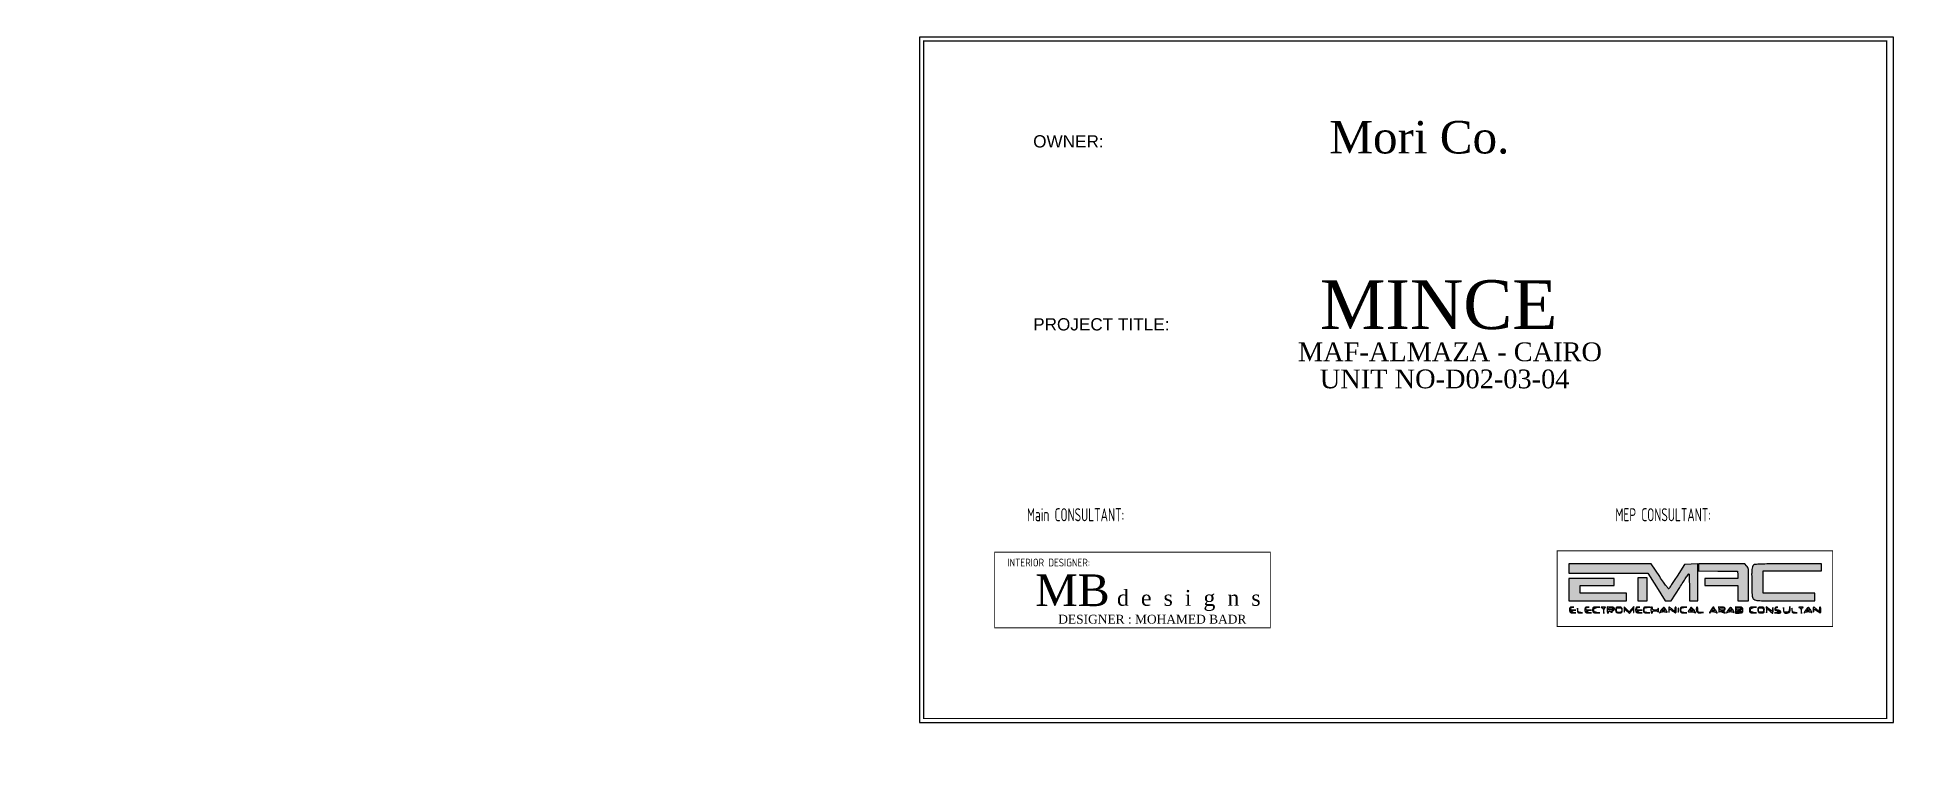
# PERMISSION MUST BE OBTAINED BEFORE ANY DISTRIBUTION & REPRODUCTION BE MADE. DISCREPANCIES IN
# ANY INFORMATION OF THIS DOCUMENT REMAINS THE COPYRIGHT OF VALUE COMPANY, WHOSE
# Paper-space layout 'Cover' of a CAD drawing. Extents: x -752 to 844, y -22 to 586.
import ezdxf

# ---------------------------------------------------------------- set-up
doc = ezdxf.new("R2010")
doc.units = 0
for name, color, linetype in [('frame', 2, 'Continuous'), ('X-FRAME$0$NOTES', 1, 'Continuous'), ('XR-Frame-Value-A1$0$frame', 1, 'Continuous')]:
    doc.layers.add(name, color=color, linetype=linetype)
doc.layers.add('X-FRME-20', color=1, linetype='Continuous', lineweight=20)
doc.layers.add('XR-Frame-Value-A1$0$Value frame$0$A-WINDOWS', color=8, linetype='Continuous', lineweight=13)
doc.styles.add('Arial', font='')
doc.styles.add('FRAME$0$1', font='ARCHITXT.SHX', dxfattribs={"height": 0.28})
doc.styles.add('FRAME$0$TIMES', font='dutchb.ttf')
doc.styles.add('X-FRAME$0$banda$0$FTCO-SD-IMH-FRAME-ALIMAN-A0$0$FRAME1-A0(11-01-06)$0$NEW', font='ARIALN.TTF')
doc.styles.add('XR-Frame-Value-A1$0$Value frame$0$AS-1', font='romans.shx', dxfattribs={"width": 0.6})
doc.styles.add('XR-Frame-Value-A1$0$Value frame$0$ISO-9', font='iso.shx', dxfattribs={"width": 0.6})
doc.styles.get('Arial').set_extended_font_data('@Arial Unicode MS')

psp = doc.layouts.new('Cover')

# ---------------------------------------------------------------- texts
at = {"layer": 'X-FRAME$0$NOTES'}
for s, height, style, p in [('Mori Co.', 27.81, 'FRAME$0$TIMES', (353.1, 487)), ('MINCE', 41.72, 'FRAME$0$TIMES', (345.1, 336.8)), ('MAF-ALMAZA - CAIRO', 16.056, 'FRAME$0$TIMES', (326.3, 309.2)), ('UNIT NO-D02-03-04', 16.056, 'FRAME$0$TIMES', (345, 286)), ('MB', 27.11, 'FRAME$0$TIMES', (101.5, 99.6)), ('NOTES:', 0.0035, 'X-FRAME$0$banda$0$FTCO-SD-IMH-FRAME-ALIMAN-A0$0$FRAME1-A0(11-01-06)$0$NEW', (843.5, 0.6))]:
    psp.add_text(s, height=height, dxfattribs=dict(at, style=style)).set_placement(p)
at = {"layer": 'X-FRAME$0$NOTES', "ltscale": 2, "style": 'FRAME$0$1'}
psp.add_text('INTERIOR DESIGNER:', height=6.675, dxfattribs=at).set_placement((77.7, 133.5))
at = {"layer": 'X-FRAME$0$NOTES', "attachment_point": 1, "style": 'FRAME$0$TIMES'}
for s, insert, char_height in [('d  e  s  i  g  n  s', (171.5, 113.4), 13.555), ('DESIGNER : MOHAMED BADR', (121.3, 92.2), 7.591)]:
    psp.add_mtext(s, dxfattribs=dict(at, insert=insert, char_height=char_height))
at = {"layer": 'X-FRME-20', "color": 4, "style": 'Arial'}
for s, p in [('OWNER:', (99.8, 492.1)), ('PROJECT TITLE:', (99.8, 335.5))]:
    psp.add_text(s, height=10.5, dxfattribs=at).set_placement(p)
at = {"layer": 'XR-Frame-Value-A1$0$frame', "style": 'XR-Frame-Value-A1$0$Value frame$0$ISO-9', "width": 0.7}
for s, p in [('Main CONSULTANT:', (94.5, 172.2)), ('MEP CONSULTANT:', (597.8, 172.2))]:
    psp.add_text(s, height=11.182, dxfattribs=at).set_placement(p)
at = {"layer": 'XR-Frame-Value-A1$0$Value frame$0$A-WINDOWS', "color": 50, "char_height": 0.00207, "attachment_point": 7, "style": 'XR-Frame-Value-A1$0$Value frame$0$AS-1'}
for insert in [(-603.9, 98.9), (-752, -22.5)]:
    psp.add_mtext('\\A1;', dxfattribs=dict(at, insert=insert))

# ---------------------------------------------------------------- blocks, each defined once
blk = doc.blocks.new('A$C59C70955')
at = {"linetype": 'Continuous', "true_color": 0x3d3dff}
h = blk.add_hatch(color=160, dxfattribs=at)
h.dxf.hatch_style = 1
h.paths.add_polyline_path([(-159.3, 23.9), (-159.3, 9.4), (-121.8, 9.4), (-84.3, 9.4), (-84.3, 14.4), (-84.3, 19.4), (-114.3, 19.4), (-144.3, 19.4), (-144.3, 24.4), (-144.3, 29.4), (-122.3, 29.4), (-100.3, 29.4), (-100.3, 33.9), (-100.3, 38.4), (-129.8, 38.4), (-159.3, 38.4)])
edge = h.paths.add_edge_path()
edge.add_line((9.7, 53), (9.7, 48.5))
edge.add_line((9.7, 48.5), (34.9, 48.2))
edge.add_line((34.9, 48.2), (60.2, 47.9))
edge.add_line((60.2, 47.9), (60.5, 43.2))
edge.add_line((60.5, 43.2), (60.8, 38.4))
edge.add_line((60.8, 38.4), (39.2, 38.4))
edge.add_line((39.2, 38.4), (17.7, 38.4))
edge.add_line((17.7, 38.4), (17.7, 33.9))
edge.add_line((17.7, 33.9), (17.7, 29.4))
edge.add_line((17.7, 29.4), (39.2, 29.4))
edge.add_line((39.2, 29.4), (60.7, 29.4))
edge.add_line((60.7, 29.4), (60.7, 19.4))
edge.add_line((60.7, 19.4), (60.7, 9.4))
edge.add_line((60.7, 9.4), (67.7, 9.4))
edge.add_line((67.7, 9.4), (74.7, 9.4))
edge.add_line((74.7, 9.4), (74.7, 31))
edge.add_arc((-2264.4, 31), 2339.1, 360, 360.3499)
edge.add_arc((23.7, 45), 50.9, 0.3498, 5.8395)
edge.add_arc((65.2, 49.2), 9.26, 5.8395, 23.1937)
edge.add_arc((67.4, 50.2), 6.83, 23.1937, 45)
edge.add_line((72.2, 55), (69.8, 57.4))
edge.add_line((69.8, 57.4), (39.7, 57.4))
edge.add_line((39.7, 57.4), (9.7, 57.4))
edge.add_line((9.7, 57.4), (9.7, 53))
edge = h.paths.add_edge_path()
edge.add_arc((85.7, 51.4), 6.29, 135, 160.8593)
edge.add_arc((93.9, 48.6), 15, 160.8592, 174.3985)
edge.add_arc((136.3, 44.4), 57.6, 174.3984, 180.2452)
edge.add_arc((1054.5, 48.4), 975.8, 180.2452, 180.9882)
edge.add_arc((1540.2, 56.7), 1461.5, 180.9882, 181.4489)
edge.add_arc((119.8, 20.8), 40.7, 181.4489, 187.5559)
edge.add_arc((87.2, 16.5), 7.81, 187.5559, 205.7967)
edge.add_arc((84.7, 15.3), 5.07, 205.7967, 231.0313)
edge.add_arc((84.9, 15.5), 5.35, 231.0313, 261.3195)
edge.add_arc((91.4, 58.1), 48.4, 261.3195, 267.317)
edge.add_arc((99.2, 224.4), 214.9, 267.317, 269.7905)
edge.add_arc((122.3, 6539.4), 6530, 269.79049, 269.99996)
edge.add_line((122.3, 9.4), (160.7, 9.4))
edge.add_line((160.7, 9.4), (160.7, 14.4))
edge.add_line((160.7, 14.4), (160.7, 19.4))
edge.add_line((160.7, 19.4), (127.2, 19.4))
edge.add_line((127.2, 19.4), (93.7, 19.4))
edge.add_line((93.7, 19.4), (93.7, 33.9))
edge.add_line((93.7, 33.9), (93.7, 48.4))
edge.add_line((93.7, 48.4), (131.7, 48.4))
edge.add_line((131.7, 48.4), (169.7, 48.4))
edge.add_line((169.7, 48.4), (169.7, 52.9))
edge.add_line((169.7, 52.9), (169.7, 57.4))
edge.add_line((169.7, 57.4), (126.3, 57.4))
edge.add_arc((126.3, -6450.4), 6507.9, 89.99997, 90.21907)
edge.add_arc((102.8, -309.7), 367.1, 90.219, 91.9982)
edge.add_arc((95.4, -98.6), 155.8, 91.9982, 94.4714)
edge.add_arc((83.5, 53.6), 3.18, 94.4714, 135)
at = {"linetype": 'Continuous', "true_color": 0x999999}
h = blk.add_hatch(color=253, dxfattribs=at)
h.dxf.hatch_style = 1
h.paths.add_polyline_path([(-69.3, 24.4), (-69.3, 9.4), (-63.3, 9.4), (-57.3, 9.4), (-57.3, 24.4), (-57.3, 39.4), (-63.3, 39.4), (-69.3, 39.4)], flags=17)
edge = h.paths.add_edge_path()
edge.add_line((-159.3, 51.4), (-159.3, 45.4))
edge.add_line((-159.3, 45.4), (-107.9, 45.4))
edge.add_line((-107.9, 45.4), (-56.5, 45.4))
edge.add_line((-56.5, 45.4), (-45.1, 27.5))
edge.add_line((-45.1, 27.5), (-33.8, 9.5))
edge.add_line((-33.8, 9.5), (-29.8, 9.5))
edge.add_line((-29.8, 9.5), (-25.8, 9.5))
edge.add_line((-25.8, 9.5), (-14.8, 26.9))
edge.add_arc((547, -325.3), 663.1, 147.225, 147.9116, ccw=False)
edge.add_arc((282.7, -155.2), 348.9, 146.1147, 147.225, ccw=False)
edge.add_arc((1095.5, -701.1), 1328, 145.8602, 146.1146, ccw=False)
edge.add_arc((-3.1, 43.9), 0.574, 90, 145.8602, ccw=False)
edge.add_arc((-3.1, 44.1), 0.317, 2.9961, 90, ccw=False)
edge.add_arc((-627.4, 11.5), 625.5, 2.5522, 2.9961, ccw=False)
edge.add_arc((-205.4, 30.3), 203, 0.9574, 2.5522, ccw=False)
edge.add_arc((-403.9, 26.9), 401.5, -0.0001, 0.9575, ccw=False)
edge.add_line((-2.3, 26.9), (-2.3, 9.4))
edge.add_line((-2.3, 9.4), (3.2, 9.4))
edge.add_line((3.2, 9.4), (8.7, 9.4))
edge.add_line((8.7, 9.4), (8.7, 33.5))
edge.add_line((8.7, 33.5), (8.7, 57.5))
edge.add_line((8.7, 57.5), (0, 57.2))
edge.add_line((0, 57.2), (-8.7, 56.9))
edge.add_line((-8.7, 56.9), (-18.3, 41.7))
edge.add_arc((-948.1, 628.4), 1099.4, 327.3795, 327.7457, ccw=False)
edge.add_arc((-564.5, 382.9), 644, 326.8329, 327.3795, ccw=False)
edge.add_arc((-1121.1, 746.6), 1308.9, 326.6027, 326.8328, ccw=False)
edge.add_arc((-32.6, 29), 5.1, 314.9999, 326.6027, ccw=False)
edge.add_arc((-29.4, 25.8), 0.538, 219.7173, 315, ccw=False)
edge.add_arc((56.4, 97), 112.1, 217.5085, 219.7173, ccw=False)
edge.add_arc((59.2, 99.2), 115.6, 214.5146, 217.5085, ccw=False)
edge.add_arc((359.1, 305.4), 479.6, 213.4743, 214.5145, ccw=False)
edge.add_line((-40.9, 40.9), (-51.8, 57.4))
edge.add_line((-51.8, 57.4), (-105.6, 57.4))
edge.add_line((-105.6, 57.4), (-159.3, 57.4))
edge.add_line((-159.3, 57.4), (-159.3, 51.4))
h = blk.add_hatch(color=253, dxfattribs=at)
h.dxf.hatch_style = 1
edge = h.paths.add_edge_path()
edge.add_arc((-154.7, -1.2), 3.4, 159.0064, 171.3947)
edge.add_arc((-147.5, -2.3), 10.7, 171.3947, 176.6636)
edge.add_arc((-146.3, -2.4), 11.9, 176.6636, 181.8026)
edge.add_arc((-149.1, -2.5), 9.13, 181.8026, 188.064)
edge.add_arc((-153.8, -3.1), 4.43, 188.064, 204.49)
edge.add_arc((-156.4, -4.3), 1.54, 204.4901, 240.5734)
edge.add_arc((-155.7, -3), 3.01, 240.5734, 263.7277)
edge.add_arc((-153, 21.2), 27.4, 263.7277, 268.2926)
edge.add_line((-153.8, -6.2), (-149.8, -6.3))
edge.add_line((-149.8, -6.3), (-153.6, -5.9))
edge.add_arc((-151.7, 10.7), 16.7, 258.4743, 263.4647, ccw=False)
edge.add_arc((-153.1, 3.5), 9.34, 250.7594, 258.4744, ccw=False)
edge.add_arc((-154, 0.9), 6.62, 242.4702, 250.7593, ccw=False)
edge.add_arc((-156.9, -4.6), 0.414, 180.0001, 242.4702, ccw=False)
edge.add_arc((-156.9, -4.6), 0.41, 117.0997, 179.9999, ccw=False)
edge.add_arc((-154.1, -10), 6.53, 108.7305, 117.0998, ccw=False)
edge.add_arc((-153.2, -12.6), 9.26, 100.9738, 108.7305, ccw=False)
edge.add_arc((-151.8, -19.8), 16.6, 95.9716, 100.9738, ccw=False)
edge.add_line((-153.6, -3.3), (-149.8, -2.9))
edge.add_line((-149.8, -2.9), (-153.6, -2.7))
edge.add_arc((-153.1, 7.5), 10.2, 252.9175, 267.4333, ccw=False)
edge.add_arc((-155.5, -0.4), 1.95, 203.4237, 252.9174, ccw=False)
edge.add_arc((-156.5, -0.8), 0.939, 123.4109, 203.4236, ccw=False)
edge.add_arc((-154.1, -4.5), 5.29, 100.9022, 123.4109, ccw=False)
edge.add_line((-155.1, 0.7), (-152.8, 1.2))
edge.add_line((-152.8, 1.2), (-155.1, 1.3))
edge.add_arc((-155.3, -2.5), 3.85, 86.5839, 100.2218)
edge.add_arc((-155.4, -2.3), 3.61, 100.2217, 114.5303)
edge.add_arc((-155.7, -1.7), 2.9, 114.5302, 130.483)
edge.add_arc((-156.7, -0.5), 1.33, 130.4831, 159.0064)
h = blk.add_hatch(color=253, dxfattribs=at)
h.dxf.hatch_style = 1
edge = h.paths.add_edge_path()
edge.add_arc((-125.6, -2), 22.3, 181.4636, 186.943)
edge.add_arc((-146.3, -4.5), 1.47, 186.943, 226.8692)
edge.add_arc((-146.2, -4.4), 1.63, 226.8692, 263.8741)
edge.add_arc((-143.2, 23), 29.2, 263.8741, 268.4022)
edge.add_arc((-14.5, 4639.4), 4647.3, 268.4022, 268.4359)
edge.add_arc((-141.3, -6.1), 0.128, 268.4365, 315.0004)
edge.add_arc((-141.2, -6.2), 0.0267, 314.9995, 443.153)
edge.add_arc((-543, -3352.1), 3369.9, 83.1535, 83.1964)
edge.add_arc((-141.8, 10.5), 16.5, 256.4054, 263.1964, ccw=False)
edge.add_arc((-145.1, -3.3), 2.24, 226.8692, 256.4054, ccw=False)
edge.add_arc((-145.3, -3.5), 2.03, 195.2837, 226.8692, ccw=False)
edge.add_arc((-135.1, -0.7), 12.6, 187.0767, 195.2837, ccw=False)
edge.add_arc((-2240.9, -262.1), 2109.4, 7.0766, 7.1381)
edge.add_arc((-147.9, 0), 0.0288, 7.1378, 134.9997)
edge.add_arc((-147.8, -0.1), 0.138, 135.0003, 181.4165)
edge.add_arc((2831.5, 73.6), 2980.4, 181.4161, 181.4635)
edge = h.paths.add_edge_path()
edge.add_arc((-134.7, -1.2), 3.4, 159.0064, 171.3947)
edge.add_arc((-127.5, -2.3), 10.7, 171.3947, 176.6636)
edge.add_arc((-126.3, -2.4), 11.9, 176.6636, 181.8026)
edge.add_arc((-129.1, -2.5), 9.13, 181.8026, 188.064)
edge.add_arc((-133.8, -3.1), 4.43, 188.064, 204.49)
edge.add_arc((-136.4, -4.3), 1.54, 204.4901, 240.5734)
edge.add_arc((-135.7, -3), 3.01, 240.5734, 263.7277)
edge.add_arc((-133, 21.2), 27.4, 263.7277, 268.2926)
edge.add_line((-133.8, -6.2), (-129.8, -6.3))
edge.add_line((-129.8, -6.3), (-133.6, -5.9))
edge.add_arc((-131.7, 10.7), 16.7, 258.4743, 263.4647, ccw=False)
edge.add_arc((-133.1, 3.5), 9.34, 250.7594, 258.4744, ccw=False)
edge.add_arc((-134, 0.9), 6.62, 242.4702, 250.7593, ccw=False)
edge.add_arc((-136.9, -4.6), 0.414, 180.0001, 242.4702, ccw=False)
edge.add_arc((-136.9, -4.6), 0.41, 117.0997, 179.9999, ccw=False)
edge.add_arc((-134.1, -10), 6.53, 108.7305, 117.0998, ccw=False)
edge.add_arc((-133.2, -12.6), 9.26, 100.9738, 108.7305, ccw=False)
edge.add_arc((-131.8, -19.8), 16.6, 95.9716, 100.9738, ccw=False)
edge.add_line((-133.6, -3.3), (-129.8, -2.9))
edge.add_line((-129.8, -2.9), (-133.6, -2.7))
edge.add_arc((-133.1, 7.5), 10.2, 252.9175, 267.4333, ccw=False)
edge.add_arc((-135.5, -0.4), 1.95, 203.4237, 252.9174, ccw=False)
edge.add_arc((-136.5, -0.8), 0.939, 123.4109, 203.4236, ccw=False)
edge.add_arc((-134.1, -4.5), 5.29, 100.9022, 123.4109, ccw=False)
edge.add_line((-135.1, 0.7), (-132.8, 1.2))
edge.add_line((-132.8, 1.2), (-135.1, 1.3))
edge.add_arc((-135.3, -2.5), 3.85, 86.5839, 100.2218)
edge.add_arc((-135.4, -2.3), 3.61, 100.2217, 114.5303)
edge.add_arc((-135.7, -1.7), 2.9, 114.5302, 130.483)
edge.add_arc((-136.7, -0.5), 1.33, 130.4831, 159.0064)
edge = h.paths.add_edge_path()
edge.add_arc((-124.7, -1.2), 3.4, 159.0064, 171.3947)
edge.add_arc((-117.5, -2.3), 10.7, 171.3947, 176.6636)
edge.add_arc((-116.3, -2.4), 11.9, 176.6636, 181.8026)
edge.add_arc((-119.1, -2.5), 9.13, 181.8026, 188.064)
edge.add_arc((-123.9, -3.1), 4.24, 188.064, 205.5717)
edge.add_arc((-126.4, -4.3), 1.53, 205.5717, 242.9518)
edge.add_arc((-125.5, -2.6), 3.48, 242.9517, 264.5602)
edge.add_arc((-122, 33.7), 39.9, 264.5601, 268.1807)
edge.add_line((-123.3, -6.2), (-118.8, -6.3))
edge.add_line((-118.8, -6.3), (-122.8, -5.7))
edge.add_arc((-118.4, 21.9), 27.9, 256.2781, 260.8687, ccw=False)
edge.add_arc((-124.3, -2.5), 2.87, 231.842, 256.2782, ccw=False)
edge.add_arc((-125.1, -3.5), 1.54, 194.8379, 231.8421, ccw=False)
edge.add_arc((-121.5, -2.6), 5.27, 180, 194.8378, ccw=False)
edge.add_arc((-121.5, -2.6), 5.32, 165.2856, 180, ccw=False)
edge.add_arc((-125.2, -1.6), 1.52, 127.848, 165.2856, ccw=False)
edge.add_arc((-124.4, -2.6), 2.83, 103.1925, 127.848, ccw=False)
edge.add_arc((-118.6, -27.4), 28.2, 98.6442, 103.1924, ccw=False)
edge.add_line((-122.8, 0.6), (-118.8, 1.2))
edge.add_line((-118.8, 1.2), (-123.1, 1.3))
edge.add_arc((-123.8, -20.9), 22.2, 88.1017, 93.098)
edge.add_arc((-124.7, -5.7), 7, 93.098, 104.905)
edge.add_arc((-125.6, -2.3), 3.48, 104.905, 122.2674)
edge.add_arc((-126.7, -0.4), 1.27, 122.2673, 159.0064)
edge = h.paths.add_edge_path()
edge.add_arc((-117.3, -2.6), 3.45, 59.733, 79.0101, ccw=False)
edge.add_arc((-116.6, -1.5), 2.13, 32.113, 59.733, ccw=False)
edge.add_arc((-117.9, -2.3), 3.64, 12.3299, 32.113, ccw=False)
edge.add_arc((-130.9, -5.1), 16.9, 6.0145, 12.3299, ccw=False)
edge.add_line((-114, -3.4), (-113.6, -7.1))
edge.add_line((-113.6, -7.1), (-113.5, -3.4))
edge.add_arc((-98.4, -4.1), 15.1, 170.8671, 177.3821, ccw=False)
edge.add_arc((-108.8, -2.4), 4.6, 155.1095, 170.8671, ccw=False)
edge.add_arc((-110.7, -1.5), 2.5, 132.5543, 155.1096, ccw=False)
edge.add_arc((-111.1, -1.1), 1.88, 104.6454, 132.5543, ccw=False)
edge.add_arc((-111.6, 0.9), 0.13, 284.6454, 377.2412)
edge.add_arc((-111.7, 0.9), 0.222, 17.2412, 80.9678)
edge.add_arc((-112.9, -7.1), 8.26, 80.9679, 88.2108)
edge.add_arc((-114.1, -44.3), 45.5, 88.2108, 90.2569)
edge.add_arc((-114.1, -47.9), 49.1, 90.257, 92.1383)
edge.add_arc((-115.7, -4.9), 6.04, 92.1382, 100.9462)
edge.add_arc((-116.8, 1), 0.0903, 100.9463, 221.6759)
edge.add_arc((-116.5, 1.2), 0.499, 221.6757, 259.01)
edge = h.paths.add_edge_path()
edge.add_arc((-92.6, -2.5), 16.7, 180, 185.3333)
edge.add_arc((-100.3, -3.2), 8.94, 185.3332, 193.854)
edge.add_arc((-103.4, -4), 5.77, 193.8539, 203.7016)
edge.add_arc((-108.3, -6.1), 0.423, 203.7016, 270)
edge.add_arc((-108.3, -5.9), 0.674, 270, 304.4477)
edge.add_arc((-108.6, -5.5), 1.19, 304.4477, 326.9203)
edge.add_arc((-109, -5.2), 1.68, 326.9203, 345.5129)
edge.add_arc((-109.7, -5), 2.35, 345.5129, 360)
edge.add_arc((-104.6, -5), 2.74, 164.5846, 180, ccw=False)
edge.add_arc((-106.8, -4.4), 0.403, 101.3587, 164.5845, ccw=False)
edge.add_arc((-106.7, -4.9), 0.955, 66.4606, 101.3588, ccw=False)
edge.add_arc((-112.4, -18.1), 15.3, 61.845, 66.4606, ccw=False)
edge.add_arc((-101.7, 1.9), 7.42, 241.8451, 248.9889)
edge.add_arc((-102.6, -0.4), 4.96, 248.989, 258.6518)
edge.add_arc((-102.9, -1.9), 3.43, 258.6519, 269.7455)
edge.add_arc((-102.9, -4.8), 0.51, 269.7456, 315.0001)
edge.add_arc((-102.8, -4.9), 0.323, 314.9999, 359.8898)
edge.add_arc((-102.7, -4.9), 0.273, 359.8899, 410.8345)
edge.add_arc((-103.1, -5.3), 0.828, 50.8344, 76.2416)
edge.add_arc((-103.6, -7.5), 3.01, 76.2414, 85.9752)
edge.add_arc((-103.4, -4), 0.479, 230.5429, 265.9751, ccw=False)
edge.add_arc((-103.6, -4.3), 0.106, 126.2758, 230.5429, ccw=False)
edge.add_arc((-102.6, -5.6), 1.76, 109.1265, 126.2758, ccw=False)
edge.add_arc((-98.3, -17.9), 14.8, 105.5446, 109.1265, ccw=False)
edge.add_arc((-103.7, 1.3), 5.13, 285.5445, 298.2088)
edge.add_arc((-102.7, -0.5), 3.1, 298.2088, 316.6718)
edge.add_arc((-102.3, -0.9), 2.47, 316.6718, 337.7095)
edge.add_arc((-102.1, -1), 2.28, 337.7094, 360)
edge.add_arc((-102, -1), 2.22, 0, 26.9442)
edge.add_arc((-101.3, -0.7), 1.42, 26.9442, 64.5583)
edge.add_arc((-102.5, -3.2), 4.23, 64.5583, 83.0491)
edge.add_arc((-107.4, -43.4), 44.7, 83.0492, 86.3285)
edge.add_line((-104.6, 1.2), (-109.3, 1.6))
edge.add_line((-109.3, 1.6), (-109.3, -2.5))
edge = h.paths.add_edge_path(flags=16)
edge.add_arc((-103.9, -2.6), 13.6, -7.3515, 0, ccw=False)
edge.add_arc((-91.7, -4.1), 1.26, 310.6013, 352.6485, ccw=False)
edge.add_arc((-91.9, -3.9), 1.59, 274.8933, 310.6014, ccw=False)
edge.add_arc((-93.8, 18.6), 24.2, 270, 274.8932, ccw=False)
edge.add_arc((-93.8, 18.6), 24.2, 265.1068, 270, ccw=False)
edge.add_arc((-95.7, -3.9), 1.59, 229.3986, 265.1067, ccw=False)
edge.add_arc((-96, -4.1), 1.26, 187.3515, 229.3987, ccw=False)
edge.add_arc((-83.7, -2.6), 13.6, 180, 187.3515, ccw=False)
edge.add_arc((-83.7, -2.6), 13.6, 172.6485, 180, ccw=False)
edge.add_arc((-96, -1), 1.26, 130.6013, 172.6485, ccw=False)
edge.add_arc((-95.7, -1.2), 1.59, 94.8933, 130.6014, ccw=False)
edge.add_arc((-93.8, -23.7), 24.2, 90, 94.8932, ccw=False)
edge.add_arc((-93.8, -23.7), 24.2, 85.1068, 90, ccw=False)
edge.add_arc((-91.9, -1.2), 1.59, 49.3986, 85.1067, ccw=False)
edge.add_arc((-91.7, -1), 1.26, 7.3515, 49.3987, ccw=False)
edge.add_arc((-103.9, -2.6), 13.6, 0, 7.3515, ccw=False)
edge = h.paths.add_edge_path()
edge.add_arc((56, 2.2), 143.2, 181.9301, 182.7802)
edge.add_arc((-84.9, -4.6), 2.14, 182.7802, 200.0353)
edge.add_arc((-86.9, -5.3), 0.0797, 200.0353, 347.9004)
edge.add_arc((-105.1, -1.4), 18.7, 347.9004, 351.5075)
edge.add_line((-86.6, -4.2), (-86.2, -1.3))
edge.add_line((-86.2, -1.3), (-83.3, -4.1))
edge.add_line((-83.3, -4.1), (-80.4, -6.9))
edge.add_line((-80.4, -6.9), (-78.1, -4))
edge.add_line((-78.1, -4), (-75.8, -1.1))
edge.add_line((-75.8, -1.1), (-75.2, -4.1))
edge.add_arc((-22.1, 7.3), 54.3, 192.0928, 193.8313)
edge.add_arc((-74.7, -5.7), 0.0896, 193.8312, 334.6414)
edge.add_arc((-75.8, -5.2), 1.29, 334.6416, 358.3638)
edge.add_arc((-374.8, 3.4), 300.4, 358.3639, 358.8669)
edge.add_line((-74.5, -2.6), (-74.4, 1.9))
edge.add_line((-74.4, 1.9), (-77.4, -1.4))
edge.add_line((-77.4, -1.4), (-80.5, -4.8))
edge.add_line((-80.5, -4.8), (-83.9, -1.5))
edge.add_line((-83.9, -1.5), (-87.3, 1.8))
edge.add_line((-87.3, 1.8), (-87.2, -2.6))
edge = h.paths.add_edge_path()
edge.add_arc((-68.7, -1.2), 3.4, 159.0064, 171.3947)
edge.add_arc((-61.5, -2.3), 10.7, 171.3947, 176.6636)
edge.add_arc((-60.3, -2.4), 11.9, 176.6636, 181.8026)
edge.add_arc((-63.1, -2.5), 9.13, 181.8026, 188.064)
edge.add_arc((-67.8, -3.1), 4.43, 188.064, 204.49)
edge.add_arc((-70.4, -4.3), 1.54, 204.4901, 240.5734)
edge.add_arc((-69.7, -3), 3.01, 240.5734, 263.7277)
edge.add_arc((-67, 21.2), 27.4, 263.7277, 268.2926)
edge.add_line((-67.8, -6.2), (-63.8, -6.3))
edge.add_line((-63.8, -6.3), (-67.6, -5.9))
edge.add_arc((-65.7, 10.7), 16.7, 258.4743, 263.4647, ccw=False)
edge.add_arc((-67.1, 3.5), 9.34, 250.7594, 258.4744, ccw=False)
edge.add_arc((-68, 0.9), 6.62, 242.4702, 250.7593, ccw=False)
edge.add_arc((-70.9, -4.6), 0.414, 180.0001, 242.4702, ccw=False)
edge.add_arc((-70.9, -4.6), 0.41, 117.0997, 179.9999, ccw=False)
edge.add_arc((-68.1, -10), 6.53, 108.7305, 117.0998, ccw=False)
edge.add_arc((-67.2, -12.6), 9.26, 100.9738, 108.7305, ccw=False)
edge.add_arc((-65.8, -19.8), 16.6, 95.9716, 100.9738, ccw=False)
edge.add_line((-67.6, -3.3), (-63.8, -2.9))
edge.add_line((-63.8, -2.9), (-67.6, -2.7))
edge.add_arc((-67.1, 7.5), 10.2, 252.9175, 267.4333, ccw=False)
edge.add_arc((-69.5, -0.4), 1.95, 203.4237, 252.9174, ccw=False)
edge.add_arc((-70.5, -0.8), 0.939, 123.4109, 203.4236, ccw=False)
edge.add_arc((-68.1, -4.5), 5.29, 100.9022, 123.4109, ccw=False)
edge.add_line((-69.1, 0.7), (-66.8, 1.2))
edge.add_line((-66.8, 1.2), (-69.1, 1.3))
edge.add_arc((-69.3, -2.5), 3.85, 86.5839, 100.2218)
edge.add_arc((-69.4, -2.3), 3.61, 100.2217, 114.5303)
edge.add_arc((-69.7, -1.7), 2.9, 114.5302, 130.483)
edge.add_arc((-70.7, -0.5), 1.33, 130.4831, 159.0064)
edge = h.paths.add_edge_path()
edge.add_arc((-94.5, -1.2), 3.63, 159.0064, 171.0409)
edge.add_arc((-87.4, -2.3), 10.8, 171.0411, 176.367)
edge.add_arc((-86.3, -2.4), 11.9, 176.367, 181.5681)
edge.add_arc((-89.4, -2.5), 8.84, 181.5681, 188.0639)
edge.add_arc((-93.6, -3.1), 4.6, 188.0639, 203.9873)
edge.add_arc((-96.5, -4.4), 1.44, 203.9873, 241.7847)
edge.add_arc((-95.8, -3.1), 2.86, 241.7846, 265.6497)
edge.add_arc((-93.8, 23), 29.1, 265.6497, 270)
edge.add_arc((-93.8, 33.8), 39.8, 270, 273.6277)
edge.add_arc((-91.4, -4.4), 1.58, 273.6277, 311.186)
edge.add_arc((-91.2, -4.6), 1.29, 311.186, 354.7805)
edge.add_arc((-113.7, -2.6), 23.9, 354.7806, 360)
edge.add_arc((-111.1, -2.6), 21.3, 0, 5.7041)
edge.add_arc((-91.4, -0.6), 1.54, 5.7041, 44.6002)
edge.add_arc((-91.6, -0.7), 1.71, 44.6003, 80.5901)
edge.add_arc((-95.9, -26.8), 28.1, 80.5902, 85.2716)
edge.add_arc((-95, -16.5), 17.8, 85.2715, 90.8849)
edge.add_arc((-95.2, -3.8), 5.07, 90.885, 105.2134)
edge.add_arc((-95.9, -1.3), 2.5, 105.2134, 126.8164)
edge.add_arc((-96.5, -0.4), 1.47, 126.8163, 159.0065)
edge = h.paths.add_edge_path(flags=16)
edge.add_arc((-101.3, -1.1), 0.49, -56.0832, 0.0001, ccw=False)
edge.add_arc((-103.3, 1.9), 4.03, 292.0041, 303.9169, ccw=False)
edge.add_arc((-104.2, 4), 6.37, 282.1037, 292.0042, ccw=False)
edge.add_arc((-105.1, 8.5), 10.9, 275.5073, 282.1037, ccw=False)
edge.add_arc((-105.7, 14.5), 17, 270.1012, 275.5073, ccw=False)
edge.add_arc((-105.7, 0.1), 2.52, 247.9958, 270.1012, ccw=False)
edge.add_arc((-106.2, -1.3), 1.01, 208.4023, 247.9959, ccw=False)
edge.add_arc((-105.7, -1.1), 1.58, 179.9999, 208.4023, ccw=False)
edge.add_arc((-105.7, -1.1), 1.58, 151.5977, 180.0001, ccw=False)
edge.add_arc((-106.2, -0.8), 1.01, 112.0041, 151.5977, ccw=False)
edge.add_arc((-105.7, -2.2), 2.52, 89.8988, 112.0042, ccw=False)
edge.add_arc((-105.7, -16.6), 17, 84.4927, 89.8988, ccw=False)
edge.add_arc((-105.1, -10.6), 10.9, 77.8963, 84.4927, ccw=False)
edge.add_arc((-104.2, -6.2), 6.37, 67.9958, 77.8963, ccw=False)
edge.add_arc((-103.3, -4), 4.03, 56.0831, 67.9959, ccw=False)
edge.add_arc((-101.3, -1.1), 0.49, -0.0001, 56.0832, ccw=False)
h = blk.add_hatch(color=253, dxfattribs=at)
h.dxf.hatch_style = 1
edge = h.paths.add_edge_path()
edge.add_arc((-58.7, -1.2), 3.4, 159.0064, 171.3947)
edge.add_arc((-51.5, -2.3), 10.7, 171.3947, 176.6636)
edge.add_arc((-50.3, -2.4), 11.9, 176.6636, 181.8026)
edge.add_arc((-53.1, -2.5), 9.13, 181.8026, 188.064)
edge.add_arc((-57.8, -3.1), 4.43, 188.064, 204.49)
edge.add_arc((-60.4, -4.3), 1.54, 204.4901, 240.5734)
edge.add_arc((-59.7, -3), 3.01, 240.5734, 263.7277)
edge.add_arc((-57, 21.2), 27.4, 263.7277, 268.2926)
edge.add_line((-57.8, -6.2), (-53.8, -6.3))
edge.add_line((-53.8, -6.3), (-57.6, -5.9))
edge.add_arc((-54.6, 19.6), 25.7, 258.6109, 263.4647, ccw=False)
edge.add_arc((-59.3, -3.4), 2.13, 228.5514, 258.611, ccw=False)
edge.add_arc((-59.7, -3.9), 1.47, 189.6358, 228.5513, ccw=False)
edge.add_arc((-51.6, -2.6), 9.72, 180, 189.6358, ccw=False)
edge.add_arc((-51.7, -2.6), 9.58, 170.0032, 180, ccw=False)
edge.add_arc((-59.8, -1.1), 1.35, 127.5322, 170.0033, ccw=False)
edge.add_arc((-59.2, -1.9), 2.34, 98.765, 127.5322, ccw=False)
edge.add_arc((-53.4, -39.5), 40.3, 95.1467, 98.7649, ccw=False)
edge.add_line((-57.1, 0.7), (-52.8, 1.1))
edge.add_line((-52.8, 1.1), (-57.1, 1.3))
edge.add_arc((-58, -21.4), 22.7, 87.6633, 92.5815)
edge.add_arc((-58.7, -5.6), 6.89, 92.5813, 104.5409)
edge.add_arc((-59.6, -2.2), 3.36, 104.541, 122.3617)
edge.add_arc((-60.7, -0.4), 1.28, 122.3618, 159.0064)
edge = h.paths.add_edge_path()
edge.add_arc((-36, -2.6), 16.3, 180, 185.4073)
edge.add_arc((-43.6, -3.3), 8.71, 185.4072, 194.0363)
edge.add_arc((-46.6, -4), 5.59, 194.0363, 204.0727)
edge.add_arc((-51.3, -6.1), 0.424, 204.0726, 270)
edge.add_arc((-51.3, -5.9), 0.687, 270.0001, 303.7184)
edge.add_arc((-51.6, -5.5), 1.17, 303.7185, 326.3099)
edge.add_arc((-52, -5.2), 1.63, 326.3098, 345.1576)
edge.add_arc((-52.6, -5.1), 2.24, 345.1577, 360.0001)
edge.add_arc((-49, -5.1), 1.29, 108.026, 180, ccw=False)
edge.add_arc((-47.1, -10.8), 7.38, 88.0414, 108.026, ccw=False)
edge.add_arc((-47.2, -12.2), 8.69, 69.965, 88.0414, ccw=False)
edge.add_arc((-44.9, -5.8), 1.92, 14.6454, 69.965, ccw=False)
edge.add_arc((-42.9, -5.3), 0.13, 194.6454, 287.2412)
edge.add_arc((-42.9, -5.2), 0.222, 287.2412, 350.9678)
edge.add_arc((-50.8, -3.9), 8.26, 350.9679, 358.2108)
edge.add_arc((-88.1, -2.8), 45.5, 358.2108, 360.2569)
edge.add_arc((-91.2, -2.8), 48.7, 0.257, 2.155)
edge.add_arc((-48.3, -1.2), 5.66, 2.155, 11.3968)
edge.add_arc((-42.8, -0.1), 0.0887, 11.3972, 136.1536)
edge.add_arc((-42.4, -0.4), 0.618, 136.1533, 169.0978)
edge.add_arc((-47.2, 0.5), 4.25, 332.9619, 349.0979, ccw=False)
edge.add_arc((-44.9, -0.7), 1.65, 300.2133, 332.9619, ccw=False)
edge.add_arc((-45.4, 0.2), 2.68, 276.3, 300.2133, ccw=False)
edge.add_arc((-46.9, 13.7), 16.3, 270, 276.3, ccw=False)
edge.add_arc((-46.9, 16.5), 19, 264.6323, 269.9999, ccw=False)
edge.add_arc((-48.4, -0.1), 2.37, 239.7572, 264.6322, ccw=False)
edge.add_arc((-49.1, -1.2), 1.15, 199.8406, 239.7572, ccw=False)
edge.add_arc((-47.4, -0.6), 2.94, 180, 199.8406, ccw=False)
edge.add_arc((-54.3, -0.6), 4.01, 0, 10.9988)
edge.add_arc((-52.9, -0.3), 2.52, 10.9988, 26.565)
edge.add_arc((-52, 0.2), 1.55, 26.5651, 46.7278)
edge.add_arc((-51.3, 0.9), 0.557, 46.7277, 89.9999)
edge.add_arc((-51.3, 1), 0.424, 90, 155.9274)
edge.add_arc((-46.6, -1.1), 5.59, 155.9273, 165.9637)
edge.add_arc((-43.6, -1.8), 8.71, 165.9637, 174.5928)
edge.add_arc((-36, -2.6), 16.3, 174.5927, 180)
edge = h.paths.add_edge_path()
edge.add_arc((22.5, -43.2), 73.6, 145.2896, 146.3979)
edge.add_arc((31.1, -49), 84, 146.3979, 147.4017)
edge.add_arc((23.6, -44.1), 75.1, 147.4017, 148.4074)
edge.add_arc((-26.9, -13), 15.7, 148.4074, 151.6112)
edge.add_arc((-6.6, -24), 38.9, 151.6111, 152.9917)
edge.add_arc((-41.1, -6.4), 0.0982, 152.9916, 244.9961)
edge.add_arc((-41.1, -6.4), 0.156, 244.9963, 311.7754)
edge.add_arc((-76.7, 33.5), 53.6, 311.7752, 312.8672)
edge.add_arc((-38.5, -7.7), 2.62, 113.5649, 132.8672, ccw=False)
edge.add_arc((-36, -13.3), 8.73, 105.701, 113.5649, ccw=False)
edge.add_arc((-35.7, -14.7), 10.2, 98.201, 105.7011, ccw=False)
edge.add_arc((-35.8, -13.6), 9.01, 90, 98.201, ccw=False)
edge.add_arc((-35.8, -13.6), 9.01, 81.7965, 90, ccw=False)
edge.add_arc((-36, -14.7), 10.1, 74.2834, 81.7966, ccw=False)
edge.add_arc((-35.6, -13.3), 8.71, 66.4041, 74.2835, ccw=False)
edge.add_arc((-33.1, -7.7), 2.6, 47.0348, 66.404, ccw=False)
edge.add_arc((-31.1, -5.6), 0.326, 227.0349, 279.8918)
edge.add_arc((-31.1, -5.7), 0.143, 279.8917, 374.8325)
edge.add_arc((-34.8, -6.7), 3.98, 14.8326, 26.7627)
edge.add_arc((-55.8, -17.3), 27.5, 26.7628, 29.6281)
edge.add_arc((-79.5, -30.8), 54.7, 29.6282, 33.6836)
edge.add_arc((-36.4, -2), 2.9, 33.6835, 68.0992)
edge.add_arc((-35.7, -0.5), 1.21, 68.0992, 131.1297)
edge.add_arc((-30.5, -6.5), 9.24, 131.1297, 145.2896)
edge = h.paths.add_edge_path(flags=16)
edge.add_arc((-34.8, -2.6), 0.488, 312.5387, 360, ccw=False)
edge.add_arc((-35.6, -1.7), 1.72, 293.91, 312.5386, ccw=False)
edge.add_arc((-36.1, -0.6), 2.9, 279.7118, 293.9101, ccw=False)
edge.add_arc((-36.4, 1.3), 4.82, 270, 279.7118, ccw=False)
edge.add_arc((-36.4, 9.4), 13, 265.0284, 270, ccw=False)
edge.add_arc((-37.5, -3), 0.477, 210.7737, 265.0283, ccw=False)
edge.add_arc((-37.6, -3.1), 0.379, 146.8463, 210.7738, ccw=False)
edge.add_arc((-30.5, -7.7), 8.81, 140.3098, 146.8464, ccw=False)
edge.add_arc((-34.9, -4.1), 3.2, 117.9543, 140.3098, ccw=False)
edge.add_arc((-35.6, -2.7), 1.56, 79.6787, 117.9543, ccw=False)
edge.add_arc((-35.6, -2.2), 1.13, 32.7087, 79.6787, ccw=False)
edge.add_arc((-36.1, -2.6), 1.83, 0, 32.7086, ccw=False)
edge = h.paths.add_edge_path()
edge.add_arc((93.2, 1.5), 122.4, 182.0191, 182.9503)
edge.add_arc((-27.1, -4.7), 2.01, 182.9503, 200.6872)
edge.add_arc((-28.9, -5.4), 0.0792, 200.6872, 347.4631)
edge.add_arc((-44.5, -1.9), 16.1, 347.4634, 351.3859)
edge.add_arc((-12, -6.8), 16.7, 164.2098, 171.3859, ccw=False)
edge.add_arc((-27.5, -2.5), 0.71, 93.4845, 164.2099, ccw=False)
edge.add_arc((-27.4, -3.4), 1.62, 54.9025, 93.4844, ccw=False)
edge.add_arc((-75.8, -72.2), 85.7, 52.6659, 54.9024, ccw=False)
edge.add_arc((-12.1, 11.3), 19.3, 232.6659, 237.3126)
edge.add_arc((-16.7, 4.1), 10.8, 237.3126, 244.5043)
edge.add_arc((-17.9, 1.6), 7.99, 244.5042, 251.9143)
edge.add_arc((-20.2, -5.6), 0.42, 251.9143, 315)
edge.add_arc((-21.3, -4.4), 1.99, 315, 356.1221)
edge.add_arc((-42.4, -3), 23.1, 356.1221, 362.9571)
edge.add_arc((-43.9, -3.1), 24.6, 2.957, 9.2128)
edge.add_arc((-20.3, 0.7), 0.703, 9.2128, 90)
edge.add_arc((-20.3, 1), 0.448, 90, 149.2588)
edge.add_arc((-17.8, -0.5), 3.39, 149.2587, 162.6264)
edge.add_arc((-15.6, -1.2), 5.73, 162.6264, 173.2078)
edge.add_arc((-11, -1.8), 10.4, 173.2078, 180)
edge.add_line((-21.3, -1.8), (-21.3, -5))
edge.add_line((-21.3, -5), (-24.6, -1.8))
edge.add_arc((-56.2, -34.3), 45.4, 45.8949, 48.1637)
edge.add_arc((-45, -21.8), 28.5, 48.1637, 51.3737)
edge.add_arc((-47.6, -25.1), 32.7, 51.3737, 53.6799)
edge.add_arc((-28.6, 0.7), 0.708, 53.68, 89.9999)
edge.add_arc((-28.6, 1.2), 0.275, 90.0001, 167.2207)
edge.add_arc((-17.9, -1.3), 11.2, 167.2207, 172.5922)
edge.add_arc((-15.7, -1.5), 13.4, 172.5923, 178.4618)
edge.add_arc((-2.9, -1.9), 26.2, 178.4617, 182.019)
edge = h.paths.add_edge_path()
edge.add_arc((32.8, -2.6), 49.8, 180, 181.8534)
edge.add_arc((-11.2, -4), 5.78, 181.8534, 190.9022)
edge.add_arc((-16.8, -5.1), 0.0862, 190.9023, 316.6729)
edge.add_arc((-17.2, -4.7), 0.624, 316.6728, 349.0979)
edge.add_arc((-25.2, -3.2), 8.71, 349.0978, 355.901)
edge.add_arc((-33.6, -2.6), 17.1, 355.901, 359.9999)
edge.add_arc((-33.6, -2.6), 17.1, 0.0001, 4.099)
edge.add_arc((-25.2, -2), 8.71, 4.099, 10.9022)
edge.add_arc((-17.2, -0.4), 0.624, 10.9021, 43.3272)
edge.add_arc((-16.8, -0.1), 0.0862, 43.3271, 169.0977)
edge.add_arc((-11.2, -1.1), 5.78, 169.0978, 178.1466)
edge.add_arc((32.8, -2.6), 49.8, 178.1466, 180)
edge = h.paths.add_edge_path()
edge.add_arc((-10.7, -1.2), 3.4, 159.0064, 171.3947)
edge.add_arc((-3.5, -2.3), 10.7, 171.3947, 176.6636)
edge.add_arc((-2.3, -2.4), 11.9, 176.6636, 181.8026)
edge.add_arc((-5.1, -2.5), 9.13, 181.8026, 188.064)
edge.add_arc((-9.8, -3.1), 4.43, 188.064, 204.49)
edge.add_arc((-12.4, -4.3), 1.54, 204.4901, 240.5734)
edge.add_arc((-11.7, -3), 3.01, 240.5734, 263.7277)
edge.add_arc((-9, 21.2), 27.4, 263.7277, 268.2926)
edge.add_line((-9.8, -6.2), (-5.8, -6.3))
edge.add_line((-5.8, -6.3), (-9.6, -5.9))
edge.add_arc((-6.6, 19.6), 25.7, 258.6106, 263.4647, ccw=False)
edge.add_arc((-11.3, -3.4), 2.13, 228.576, 258.6105, ccw=False)
edge.add_arc((-11.7, -3.9), 1.47, 189.6597, 228.5759, ccw=False)
edge.add_arc((-3.6, -2.6), 9.68, 180.0001, 189.6597, ccw=False)
edge.add_arc((-3.5, -2.6), 9.81, 170.4506, 180, ccw=False)
edge.add_arc((-11.8, -1.2), 1.44, 131.1017, 170.4506, ccw=False)
edge.add_arc((-11.3, -1.7), 2.1, 100.7721, 131.1017, ccw=False)
edge.add_arc((-6.9, -25.1), 26, 95.9716, 100.7721, ccw=False)
edge.add_line((-9.6, 0.7), (-5.8, 1.1))
edge.add_line((-5.8, 1.1), (-9.6, 1.3))
edge.add_arc((-10.3, -14.5), 15.8, 87.4546, 93.5357)
edge.add_arc((-10.9, -4.6), 5.9, 93.5358, 106.2177)
edge.add_arc((-11.7, -2), 3.18, 106.2177, 123.9941)
edge.add_arc((-12.7, -0.4), 1.28, 123.9942, 159.0064)
edge = h.paths.add_edge_path()
edge.add_arc((-50.8, 29.9), 58.1, 328.57, 329.3531, ccw=False)
edge.add_arc((-160.6, 97.1), 186.8, 328.2421, 328.57, ccw=False)
edge.add_arc((-173.7, 105.1), 202.1, 327.9178, 328.2421, ccw=False)
edge.add_arc((-123.3, 73.6), 142.7, 327.4967, 327.9177, ccw=False)
edge.add_arc((9.9, -11.3), 15.2, 147.4967, 152.8994)
edge.add_arc((-3.4, -4.5), 0.355, 152.8995, 233.2081)
edge.add_arc((-3.1, -4.1), 0.868, 233.2081, 274.8672)
edge.add_arc((-9, 65.8), 71, 274.8673, 276.6588)
edge.add_arc((0.4, -14.9), 10.2, 88.496, 96.6588, ccw=False)
edge.add_arc((0.4, -15.3), 10.6, 80.5936, 88.496, ccw=False)
edge.add_arc((0.7, -13.6), 8.91, 72.2304, 80.5938, ccw=False)
edge.add_arc((2.6, -7.4), 2.44, 50.3098, 72.2305, ccw=False)
edge.add_arc((5.9, -3.5), 2.63, 230.3099, 255.7318)
edge.add_arc((5.3, -5.8), 0.272, 255.7317, 379.5357)
edge.add_arc((-0.7, -8), 6.61, 19.5357, 35.7205)
edge.add_arc((-31.6, -30.2), 44.6, 35.7204, 39.6702)
edge.add_arc((-27.1, -26.4), 38.8, 39.6701, 42.9539)
edge.add_arc((-1.4, -2.5), 3.73, 42.9539, 61.2853)
edge.add_arc((0, 0), 0.847, 61.2853, 108.8396)
edge.add_arc((0.1, -0.2), 1.05, 108.8398, 149.3532)
edge = h.paths.add_edge_path(flags=16)
edge.add_arc((0, 3), 6.49, 268.9387, 281.0428, ccw=False)
edge.add_arc((-0.1, -2.2), 1.29, 228.9241, 268.9388, ccw=False)
edge.add_arc((-0.4, -2.6), 0.745, 171.5958, 228.9241, ccw=False)
edge.add_arc((1.3, -2.9), 2.5, 148.2826, 171.5959, ccw=False)
edge.add_arc((0.4, -2.3), 1.44, 124.3872, 148.2824, ccw=False)
edge.add_arc((0, -1.8), 0.745, 85.3503, 124.3872, ccw=False)
edge.add_arc((0, -2.4), 1.36, 58.6917, 85.3504, ccw=False)
edge.add_arc((-2.7, -6.8), 6.49, 50.3463, 58.6917, ccw=False)
edge.add_arc((-12.3, -18.4), 21.6, 47.1759, 50.3464, ccw=False)
edge.add_arc((2, -2.9), 0.427, -5.8355, 47.1759, ccw=False)
edge.add_arc((2.2, -2.9), 0.301, 285.8661, 354.1647, ccw=False)
edge.add_arc((-1, 8.4), 12, 281.0427, 285.8661, ccw=False)
edge = h.paths.add_edge_path()
edge.add_arc((14.1, -1.4), 7.44, 179.9999, 198.8004)
edge.add_arc((10.4, -2.7), 3.49, 198.8003, 231.8926)
edge.add_arc((10.7, -2.3), 4, 231.8925, 262.2883)
edge.add_arc((11.6, 4.2), 10.6, 262.2883, 277.0191)
edge.add_line((12.9, -6.3), (16.2, -5.9))
edge.add_line((16.2, -5.9), (12.4, -5.7))
edge.add_arc((13.7, 23.7), 29.4, 263.0706, 267.5563, ccw=False)
edge.add_arc((10.3, -3.9), 1.6, 225.6956, 263.0705, ccw=False)
edge.add_arc((10.2, -4.1), 1.44, 185.4097, 225.6955, ccw=False)
edge.add_arc((31.3, -2.1), 22.6, 180, 185.4098, ccw=False)
edge.add_arc((-3.7, -2.1), 12.4, 360, 366.1924)
edge.add_arc((1.9, -1.4), 6.78, 6.1922, 15.9454)
edge.add_arc((4.4, -0.7), 4.11, 15.9455, 27.9236)
edge.add_arc((7.7, 1), 0.437, 27.9235, 90)
edge.add_arc((7.7, 1), 0.464, 90, 145.8338)
edge.add_arc((9.6, -0.3), 2.75, 145.8337, 160.8368)
edge.add_arc((11.4, -1), 4.73, 160.8368, 172.4387)
edge.add_arc((15.1, -1.4), 8.38, 172.4388, 180)
edge = h.paths.add_edge_path()
edge.add_arc((45.8, -15.1), 23.7, 147.0576, 151.0381)
edge.add_arc((36.7, -10.1), 13.4, 151.038, 157.1567)
edge.add_arc((34.7, -9.2), 11.2, 157.1567, 162.8386)
edge.add_arc((24.4, -6), 0.411, 162.8387, 225)
edge.add_arc((24.4, -6), 0.437, 224.9999, 257.7492)
edge.add_arc((24.4, -6.2), 0.201, 257.7493, 316.1576)
edge.add_arc((24.2, -6), 0.493, 316.1575, 348.9471)
edge.add_arc((22.6, -5.7), 2.13, 348.9473, 360)
edge.add_arc((25.6, -5.7), 0.912, 101.0769, 180, ccw=False)
edge.add_arc((28, -17.7), 13.2, 89.7551, 101.0769, ccw=False)
edge.add_arc((27.9, -19.3), 14.8, 78.7635, 89.7552, ccw=False)
edge.add_arc((30.2, -8.1), 3.25, 44.9999, 78.7636, ccw=False)
edge.add_arc((36.4, -1.9), 5.5, 224.9999, 231.4555)
edge.add_arc((33.9, -5), 1.56, 231.4555, 247.9532)
edge.add_arc((33.5, -6.1), 0.34, 247.953, 289.5607)
edge.add_arc((33.5, -6.2), 0.167, 289.5608, 360)
edge.add_arc((31.6, -6.2), 2.11, 0.0001, 31.4405)
edge.add_arc((-72.5, -69.9), 124.1, 31.4405, 33.13)
edge.add_arc((-120, -100.9), 180.9, 33.1299, 34.3208)
edge.add_arc((28.7, 0.6), 0.786, 34.3207, 90)
edge.add_arc((28.7, 1), 0.372, 90, 139.8166)
edge.add_arc((54.9, -21.1), 34.7, 139.8167, 141.7782)
edge.add_arc((48.1, -15.7), 26, 141.7782, 144.9538)
edge.add_arc((63.7, -26.7), 45.1, 144.9538, 147.0576)
edge = h.paths.add_edge_path(flags=16)
edge.add_arc((28.2, -2.8), 1.99, 1.4928, 20.9936, ccw=False)
edge.add_arc((29.5, -2.7), 0.673, -42.2317, 1.4928, ccw=False)
edge.add_arc((29.3, -2.6), 0.921, 282.0769, 317.7684, ccw=False)
edge.add_arc((28.7, 0.4), 3.96, 270, 282.0768, ccw=False)
edge.add_arc((28.7, 0.4), 3.96, 257.9232, 270, ccw=False)
edge.add_arc((28.1, -2.6), 0.921, 222.2316, 257.9231, ccw=False)
edge.add_arc((27.9, -2.7), 0.673, 178.5072, 222.2317, ccw=False)
edge.add_arc((29.2, -2.8), 1.99, 159.0064, 178.5072, ccw=False)
edge.add_arc((30.8, -3.4), 3.75, 149.2509, 159.0064, ccw=False)
edge.add_arc((30.2, -3), 3.02, 137.7684, 149.2509, ccw=False)
edge.add_arc((29.6, -2.5), 2.21, 124.6015, 137.7684, ccw=False)
edge.add_arc((28.7, -1.2), 0.603, 90.0001, 124.6015, ccw=False)
edge.add_arc((28.7, -1.2), 0.603, 55.3985, 89.9999, ccw=False)
edge.add_arc((27.8, -2.5), 2.21, 42.2316, 55.3985, ccw=False)
edge.add_arc((27.2, -3), 3.02, 30.7491, 42.2316, ccw=False)
edge.add_arc((26.5, -3.4), 3.75, 20.9936, 30.7491, ccw=False)
edge = h.paths.add_edge_path()
edge.add_arc((74.2, -1.7), 38.4, 181.5426, 183.8685)
edge.add_arc((43, -3.8), 7.1, 183.8686, 191.981)
edge.add_arc((36.3, -5.3), 0.242, 191.9811, 254.3475)
edge.add_arc((36.2, -5.3), 0.142, 254.3473, 345.1882)
edge.add_arc((39.2, -6.1), 2.91, 146.5392, 165.1882, ccw=False)
edge.add_arc((37.3, -4.9), 0.698, 92.7452, 146.5391, ccw=False)
edge.add_arc((37.4, -6.6), 2.36, 69.6153, 92.7452, ccw=False)
edge.add_arc((18.3, -57.9), 57.1, 67.3235, 69.6153, ccw=False)
edge.add_arc((49.2, 16.1), 23, 247.3235, 251.0397)
edge.add_arc((46.2, 7.3), 13.7, 251.0397, 256.5193)
edge.add_arc((45.9, 6), 12.4, 256.5193, 261.3347)
edge.add_arc((44.1, -5.9), 0.443, 261.3346, 315)
edge.add_arc((44.3, -6), 0.17, 315, 408.491)
edge.add_arc((42.8, -7.7), 2.43, 48.4909, 62.1355)
edge.add_arc((41.3, -10.6), 5.69, 62.1354, 71.0487)
edge.add_arc((38.6, -18.5), 14, 71.0487, 75.5928)
edge.add_line((42.1, -4.9), (39.2, -4.2))
edge.add_line((39.2, -4.2), (41.7, -3.6))
edge.add_arc((40.5, 1.5), 5.2, 283.6472, 296.1479)
edge.add_arc((41.5, -0.6), 2.86, 296.1479, 315.7007)
edge.add_arc((41.9, -1), 2.26, 315.7007, 338.1398)
edge.add_arc((41.9, -1), 2.34, 338.1397, 360)
edge.add_arc((41.9, -1), 2.32, 0, 25.2322)
edge.add_arc((42.7, -0.6), 1.41, 25.2322, 61.9722)
edge.add_arc((41.6, -2.6), 3.65, 61.9721, 81.8198)
edge.add_arc((37.6, -30.4), 31.7, 81.8198, 85.8617)
edge.add_line((39.9, 1.2), (35.7, 1.6))
edge.add_line((35.7, 1.6), (35.8, -2.8))
edge = h.paths.add_edge_path(flags=16)
edge.add_arc((42.6, -1.1), 1.1, 322.6802, 360, ccw=False)
edge.add_arc((42.3, -0.8), 1.51, 293.1986, 322.6802, ccw=False)
edge.add_arc((41.4, 1.1), 3.64, 275.8453, 293.1986, ccw=False)
edge.add_arc((40.2, 13.2), 15.7, 270, 275.8454, ccw=False)
edge.add_arc((40.2, 13.2), 15.7, 264.1546, 270, ccw=False)
edge.add_arc((39, 1.1), 3.64, 246.8014, 264.1547, ccw=False)
edge.add_arc((38.1, -0.8), 1.51, 217.3198, 246.8014, ccw=False)
edge.add_arc((37.8, -1.1), 1.1, 180, 217.3198, ccw=False)
edge.add_arc((37.8, -1.1), 1.1, 142.6802, 180, ccw=False)
edge.add_arc((38.1, -1.3), 1.51, 113.1986, 142.6802, ccw=False)
edge.add_arc((39, -3.3), 3.64, 95.8453, 113.1986, ccw=False)
edge.add_arc((40.2, -15.3), 15.7, 90, 95.8454, ccw=False)
edge.add_arc((40.2, -15.3), 15.7, 84.1546, 90, ccw=False)
edge.add_arc((41.4, -3.3), 3.64, 66.8014, 84.1547, ccw=False)
edge.add_arc((42.3, -1.3), 1.51, 37.3198, 66.8014, ccw=False)
edge.add_arc((42.6, -1.1), 1.1, 0, 37.3198, ccw=False)
edge = h.paths.add_edge_path()
edge.add_arc((109.5, -43.2), 73.6, 145.2896, 146.3979)
edge.add_arc((118.1, -49), 84, 146.3979, 147.4017)
edge.add_arc((110.6, -44.1), 75.1, 147.4017, 148.4074)
edge.add_arc((60.1, -13), 15.7, 148.4074, 151.6112)
edge.add_arc((80.4, -24), 38.9, 151.6111, 152.9917)
edge.add_arc((45.9, -6.4), 0.0982, 152.9916, 244.9961)
edge.add_arc((45.9, -6.4), 0.156, 244.9963, 311.7754)
edge.add_arc((10.3, 33.5), 53.6, 311.7752, 312.8672)
edge.add_arc((49.3, -8.6), 3.76, 102.4129, 132.8672, ccw=False)
edge.add_arc((51.2, -17.1), 12.5, 90, 102.4128, ccw=False)
edge.add_arc((51.2, -17.1), 12.5, 77.5863, 90, ccw=False)
edge.add_arc((53.1, -8.5), 3.74, 47.0349, 77.5863, ccw=False)
edge.add_arc((55.9, -5.6), 0.326, 227.0349, 279.8918)
edge.add_arc((55.9, -5.7), 0.143, 279.8917, 374.8325)
edge.add_arc((52.2, -6.7), 3.98, 14.8326, 26.7627)
edge.add_arc((31.2, -17.3), 27.5, 26.7628, 29.6281)
edge.add_arc((7.5, -30.8), 54.7, 29.6282, 33.6836)
edge.add_arc((50.6, -2), 2.9, 33.6835, 68.0992)
edge.add_arc((51.3, -0.5), 1.21, 68.0992, 131.1297)
edge.add_arc((56.5, -6.5), 9.24, 131.1297, 145.2896)
edge = h.paths.add_edge_path(flags=16)
edge.add_arc((52.2, -2.6), 0.488, 312.5387, 360, ccw=False)
edge.add_arc((51.4, -1.7), 1.72, 293.91, 312.5386, ccw=False)
edge.add_arc((50.9, -0.6), 2.9, 279.7118, 293.9101, ccw=False)
edge.add_arc((50.6, 1.3), 4.82, 270, 279.7118, ccw=False)
edge.add_arc((50.6, 9.4), 13, 265.0284, 270, ccw=False)
edge.add_arc((49.5, -3), 0.477, 210.7737, 265.0283, ccw=False)
edge.add_arc((49.4, -3.1), 0.379, 146.8463, 210.7738, ccw=False)
edge.add_arc((56.5, -7.7), 8.81, 140.3098, 146.8464, ccw=False)
edge.add_arc((52.1, -4.1), 3.2, 117.9543, 140.3098, ccw=False)
edge.add_arc((51.4, -2.7), 1.56, 79.6787, 117.9543, ccw=False)
edge.add_arc((51.4, -2.2), 1.13, 32.7087, 79.6787, ccw=False)
edge.add_arc((50.9, -2.6), 1.83, 0, 32.7086, ccw=False)
edge = h.paths.add_edge_path()
edge.add_line((57.7, -2.6), (57.7, -6.7))
edge.add_line((57.7, -6.7), (62.4, -6.4))
edge.add_arc((58.2, 59), 65.5, 273.6715, 276.3574)
edge.add_arc((65.3, -4), 2.1, 276.3575, 308.695)
edge.add_arc((65.7, -4.6), 1.34, 308.695, 353.8142)
edge.add_arc((46.9, -2.6), 20.3, 353.8143, 360)
edge.add_arc((46.9, -2.6), 20.3, 360, 366.1857)
edge.add_arc((65.7, -0.5), 1.34, 6.1858, 51.305)
edge.add_arc((65.3, -1.1), 2.1, 51.305, 83.6425)
edge.add_arc((58.2, -64.2), 65.5, 83.6426, 86.3285)
edge.add_line((62.4, 1.2), (57.7, 1.6))
edge.add_line((57.7, 1.6), (57.7, -2.6))
edge = h.paths.add_edge_path(flags=16)
edge.add_arc((65.7, -1.1), 0.467, -60.5818, 0, ccw=False)
edge.add_arc((63.3, 3.2), 5.36, 289.2611, 299.4182, ccw=False)
edge.add_arc((62.4, 5.9), 8.16, 280.4539, 289.2609, ccw=False)
edge.add_arc((61.2, 12.1), 14.5, 274.7312, 280.4538, ccw=False)
edge.add_arc((60.3, 23.1), 25.6, 270.4803, 274.7312, ccw=False)
edge.add_arc((60.5, 0.7), 3.18, 250.739, 270.4802, ccw=False)
edge.add_arc((59.8, -1.3), 1.08, 211.4161, 250.7389, ccw=False)
edge.add_arc((60.1, -1.1), 1.46, 180, 211.4162, ccw=False)
edge.add_arc((60.1, -1.1), 1.46, 148.5838, 180, ccw=False)
edge.add_arc((59.8, -0.9), 1.08, 109.2611, 148.5839, ccw=False)
edge.add_arc((60.5, -2.8), 3.18, 89.5198, 109.261, ccw=False)
edge.add_arc((60.3, -25.2), 25.6, 85.2688, 89.5197, ccw=False)
edge.add_arc((61.2, -14.2), 14.5, 79.5462, 85.2688, ccw=False)
edge.add_arc((62.4, -8), 8.16, 70.7391, 79.5461, ccw=False)
edge.add_arc((63.3, -5.3), 5.36, 60.5818, 70.7389, ccw=False)
edge.add_arc((65.7, -1.1), 0.467, 0, 60.5818, ccw=False)
edge = h.paths.add_edge_path(flags=16)
edge.add_arc((65.3, -4.6), 0.437, 297.9235, 360, ccw=False)
edge.add_arc((63.5, -1.3), 4.11, 285.9455, 297.9236, ccw=False)
edge.add_arc((62.8, 1.3), 6.78, 276.1922, 285.9454, ccw=False)
edge.add_arc((62.2, 6.9), 12.4, 270, 276.1924, ccw=False)
edge.add_arc((62.2, 6.9), 12.4, 263.8076, 270, ccw=False)
edge.add_arc((61.6, 1.3), 6.78, 254.0546, 263.8078, ccw=False)
edge.add_arc((60.8, -1.3), 4.11, 242.0764, 254.0545, ccw=False)
edge.add_arc((59.1, -4.6), 0.437, 180, 242.0765, ccw=False)
edge.add_arc((59.1, -4.6), 0.437, 117.9235, 180, ccw=False)
edge.add_arc((60.8, -7.8), 4.11, 105.9455, 117.9236, ccw=False)
edge.add_arc((61.6, -10.4), 6.78, 96.1922, 105.9454, ccw=False)
edge.add_arc((62.2, -16), 12.4, 90, 96.1924, ccw=False)
edge.add_arc((62.2, -16), 12.4, 83.8076, 90, ccw=False)
edge.add_arc((62.8, -10.4), 6.78, 74.0546, 83.8078, ccw=False)
edge.add_arc((63.5, -7.8), 4.11, 62.0764, 74.0545, ccw=False)
edge.add_arc((65.3, -4.6), 0.437, 0, 62.0765, ccw=False)
edge = h.paths.add_edge_path()
edge.add_arc((79.3, -1.2), 3.4, 159.0064, 171.3947)
edge.add_arc((86.5, -2.3), 10.7, 171.3947, 176.6636)
edge.add_arc((87.7, -2.4), 11.9, 176.6636, 181.8026)
edge.add_arc((84.9, -2.5), 9.13, 181.8026, 188.064)
edge.add_arc((80.1, -3.1), 4.24, 188.064, 205.5717)
edge.add_arc((77.6, -4.3), 1.53, 205.5717, 242.9518)
edge.add_arc((78.5, -2.6), 3.48, 242.9517, 264.5602)
edge.add_arc((82, 33.7), 39.9, 264.5601, 268.1807)
edge.add_line((80.7, -6.2), (85.2, -6.3))
edge.add_line((85.2, -6.3), (81.2, -5.7))
edge.add_arc((85.6, 21.9), 27.9, 256.2781, 260.8687, ccw=False)
edge.add_arc((79.7, -2.5), 2.87, 231.842, 256.2782, ccw=False)
edge.add_arc((78.9, -3.5), 1.54, 194.8379, 231.8421, ccw=False)
edge.add_arc((82.5, -2.6), 5.27, 180, 194.8378, ccw=False)
edge.add_arc((82.5, -2.6), 5.32, 165.2856, 180, ccw=False)
edge.add_arc((78.8, -1.6), 1.52, 127.848, 165.2856, ccw=False)
edge.add_arc((79.6, -2.6), 2.83, 103.1925, 127.848, ccw=False)
edge.add_arc((85.4, -27.4), 28.2, 98.6442, 103.1924, ccw=False)
edge.add_line((81.2, 0.6), (85.2, 1.2))
edge.add_line((85.2, 1.2), (80.9, 1.3))
edge.add_arc((80.2, -20.9), 22.2, 88.1017, 93.098)
edge.add_arc((79.3, -5.7), 7, 93.098, 104.905)
edge.add_arc((78.4, -2.3), 3.48, 104.905, 122.2674)
edge.add_arc((77.3, -0.4), 1.27, 122.2673, 159.0064)
edge = h.paths.add_edge_path()
edge.add_arc((90.5, -1.2), 3.63, 159.0064, 171.0409)
edge.add_arc((97.6, -2.3), 10.8, 171.0411, 176.367)
edge.add_arc((98.7, -2.4), 11.9, 176.367, 181.5681)
edge.add_arc((95.6, -2.5), 8.84, 181.5681, 188.0639)
edge.add_arc((91.4, -3.1), 4.6, 188.0639, 203.9873)
edge.add_arc((88.5, -4.4), 1.44, 203.9873, 241.7847)
edge.add_arc((89.2, -3.1), 2.86, 241.7846, 265.6497)
edge.add_arc((91.2, 23), 29.1, 265.6497, 270)
edge.add_arc((91.2, 33.8), 39.8, 270, 273.6277)
edge.add_arc((93.6, -4.4), 1.58, 273.6277, 311.186)
edge.add_arc((93.8, -4.6), 1.29, 311.186, 354.7805)
edge.add_arc((71.3, -2.6), 23.9, 354.7806, 360)
edge.add_arc((73.9, -2.6), 21.3, 0, 5.7041)
edge.add_arc((93.6, -0.6), 1.54, 5.7041, 44.6002)
edge.add_arc((93.4, -0.7), 1.71, 44.6003, 80.5901)
edge.add_arc((89.1, -26.8), 28.1, 80.5902, 85.2716)
edge.add_arc((90, -16.5), 17.8, 85.2715, 90.8849)
edge.add_arc((89.8, -3.8), 5.07, 90.885, 105.2134)
edge.add_arc((89.1, -1.3), 2.5, 105.2134, 126.8164)
edge.add_arc((88.5, -0.4), 1.47, 126.8163, 159.0065)
edge = h.paths.add_edge_path(flags=16)
edge.add_arc((88.1, -2.6), 6.08, 347.4718, 359.9999, ccw=False)
edge.add_arc((92.6, -3.6), 1.43, 310.8811, 347.4717, ccw=False)
edge.add_arc((92.2, -3.1), 2.05, 282.028, 310.8811, ccw=False)
edge.add_arc((89.5, 10), 15.4, 275.5073, 282.0279, ccw=False)
edge.add_arc((88.8, 16.6), 22.1, 270.4485, 275.5073, ccw=False)
edge.add_arc((89, -4.2), 1.23, 229.1189, 270.4485, ccw=False)
edge.add_arc((88.9, -4.3), 1.15, 185.6888, 229.1189, ccw=False)
edge.add_arc((106.4, -2.6), 18.7, 180, 185.6889, ccw=False)
edge.add_arc((106.4, -2.6), 18.7, 174.3111, 180, ccw=False)
edge.add_arc((88.9, -0.8), 1.15, 130.8811, 174.3112, ccw=False)
edge.add_arc((89, -0.9), 1.23, 89.5515, 130.8811, ccw=False)
edge.add_arc((88.8, -21.7), 22.1, 84.4927, 89.5515, ccw=False)
edge.add_arc((89.5, -15.1), 15.4, 77.9721, 84.4927, ccw=False)
edge.add_arc((92.2, -2), 2.05, 49.1189, 77.972, ccw=False)
edge.add_arc((92.6, -1.6), 1.43, 12.5283, 49.1189, ccw=False)
edge.add_arc((88.1, -2.6), 6.08, 0.0001, 12.5282, ccw=False)
edge = h.paths.add_edge_path()
edge.add_arc((907.7, 21.9), 810.3, 181.7398, 181.9488)
edge.add_arc((98.4, -5.7), 0.533, 181.9488, 216.6597)
edge.add_arc((98.1, -5.9), 0.0721, 216.66, 349.0228)
edge.add_arc((-186.2, 49.2), 289.7, 349.0227, 349.4691)
edge.add_line((98.6, -3.7), (99.2, -0.4))
edge.add_line((99.2, -0.4), (102.1, -3.5))
edge.add_arc((125.7, 19), 32.6, 223.6734, 226.6141)
edge.add_arc((118, 10.9), 21.4, 226.6141, 230.6358)
edge.add_arc((118, 10.9), 21.4, 230.6358, 233.9395)
edge.add_arc((105.9, -5.8), 0.787, 233.9395, 270)
edge.add_arc((105.9, -6.2), 0.32, 270.0001, 344.3994)
edge.add_arc((97.8, -4), 8.66, 344.3994, 351.2667)
edge.add_arc((94.9, -3.5), 11.7, 351.2667, 358.0352)
edge.add_arc((83.9, -3.2), 22.7, 358.0353, 362.1565)
edge.add_arc((-507, -25.4), 614, 2.1565, 2.4026)
edge.add_arc((105.7, 0.3), 0.715, 2.4026, 30.3029)
edge.add_arc((106.3, 0.6), 0.0594, 30.3026, 172.4166)
edge.add_arc((317.3, -27.5), 212.9, 172.4169, 172.953)
edge.add_line((106, -1.3), (105.6, -4.6))
edge.add_line((105.6, -4.6), (101.6, -1.5))
edge.add_line((101.6, -1.5), (97.7, 1.6))
edge.add_line((97.7, 1.6), (97.8, -2.7))
edge = h.paths.add_edge_path()
edge.add_arc((153.4, -2), 22.3, 181.4636, 186.943)
edge.add_arc((132.7, -4.5), 1.47, 186.943, 226.8692)
edge.add_arc((132.8, -4.4), 1.63, 226.8692, 263.8741)
edge.add_arc((135.8, 23), 29.2, 263.8741, 268.4022)
edge.add_arc((264.5, 4639.4), 4647.3, 268.4022, 268.4359)
edge.add_arc((137.7, -6.1), 0.128, 268.4365, 315.0004)
edge.add_arc((137.8, -6.2), 0.0267, 314.9995, 443.153)
edge.add_arc((-264, -3352.1), 3369.9, 83.1535, 83.1964)
edge.add_arc((137.2, 10.5), 16.5, 256.4054, 263.1964, ccw=False)
edge.add_arc((133.9, -3.3), 2.24, 226.8692, 256.4054, ccw=False)
edge.add_arc((133.7, -3.5), 2.03, 195.2837, 226.8692, ccw=False)
edge.add_arc((143.9, -0.7), 12.6, 187.0767, 195.2837, ccw=False)
edge.add_arc((-1961.9, -262.1), 2109.4, 7.0766, 7.1381)
edge.add_arc((131.1, 0), 0.0288, 7.1378, 134.9997)
edge.add_arc((131.2, -0.1), 0.138, 135.0003, 181.4165)
edge.add_arc((3110.5, 73.6), 2980.4, 181.4161, 181.4635)
edge = h.paths.add_edge_path()
edge.add_arc((128.5, -2.3), 8.38, 181.4671, 197.6913)
edge.add_arc((122.7, -4.2), 2.32, 197.6914, 239.8857)
edge.add_arc((123.1, -3.4), 3.16, 239.8857, 274.2931)
edge.add_arc((122.1, 10.6), 17.3, 274.2931, 284.0893)
edge.add_arc((124.9, -0.6), 5.67, 284.0893, 297.8195)
edge.add_arc((126.8, -4.2), 1.65, 297.8195, 332.1814)
edge.add_arc((125.8, -3.7), 2.73, 332.1814, 356.7907)
edge.add_arc((106.2, -2.6), 22.4, 356.7908, 362.0208)
edge.add_line((128.6, -1.8), (128.4, 1.9))
edge.add_line((128.4, 1.9), (127.8, -1.6))
edge.add_arc((111.1, 1.4), 17, 343.2834, 349.9807, ccw=False)
edge.add_arc((125, -2.8), 2.42, 315.0308, 343.2835, ccw=False)
edge.add_arc((125.2, -3), 2.12, 284.165, 315.0309, ccw=False)
edge.add_arc((122.9, 6.4), 11.9, 275.5322, 284.1649, ccw=False)
edge.add_arc((122.4, 11.6), 17, 269.2218, 275.5322, ccw=False)
edge.add_arc((122.1, -4), 1.41, 230.1115, 269.2218, ccw=False)
edge.add_arc((122.2, -4), 1.5, 192.6228, 230.1115, ccw=False)
edge.add_arc((140, 0), 19.8, 186.9495, 192.6229, ccw=False)
edge.add_line((120.4, -2.4), (120, 0.9))
edge.add_line((120, 0.9), (120.1, -2.5))
edge = h.paths.add_edge_path()
edge.add_arc((112.3, -1.2), 3.46, 159.0064, 184.1498)
edge.add_arc((110.6, -1.4), 1.75, 184.1498, 226.0394)
edge.add_arc((111.3, -0.7), 2.73, 226.0394, 257.5966)
edge.add_arc((112.7, 6), 9.59, 257.5966, 270)
edge.add_arc((112.7, -17.4), 13.9, 79.9725, 90, ccw=False)
edge.add_arc((115.1, -4.3), 0.568, -19.6036, 79.9725, ccw=False)
edge.add_arc((114.4, -4.1), 1.32, 283.555, 340.3964, ccw=False)
edge.add_arc((109.8, 15), 20.9, 275.9716, 283.555, ccw=False)
edge.add_line((111.9, -5.8), (108.2, -6.2))
edge.add_line((108.2, -6.2), (112.5, -6.4))
edge.add_arc((114.3, 39.5), 45.9, 267.7734, 270.7049)
edge.add_arc((114.8, -3.3), 3.12, 270.7049, 291.6176)
edge.add_arc((115.7, -5.4), 0.82, 291.6178, 342.4612)
edge.add_arc((114.7, -5.1), 1.8, 342.4611, 370.7267)
edge.add_arc((114.8, -5.1), 1.77, 10.7268, 38.665)
edge.add_arc((114.2, -5.6), 2.53, 38.665, 59.9965)
edge.add_arc((113.4, -7), 4.12, 59.9964, 76.1422)
edge.add_arc((112, -12.7), 9.99, 76.1423, 84.4788)
edge.add_arc((113.6, 4.6), 7.4, 247.6771, 264.4789, ccw=False)
edge.add_arc((111.6, -0.4), 1.99, 203.1011, 247.6771, ccw=False)
edge.add_arc((110.7, -0.8), 0.996, 133.1511, 203.1011, ccw=False)
edge.add_arc((112.3, -2.5), 3.36, 104.6454, 133.1511, ccw=False)
edge.add_arc((76.8, 133.2), 136.8, 284.6454, 285.145)
edge.add_arc((112.6, 1.2), 0.0979, 285.1451, 363.1334)
edge.add_arc((112.6, 1.2), 0.0901, 3.1332, 85.7539)
edge.add_arc((103, -128), 129.6, 85.7542, 86.2742)
edge.add_arc((111.3, -1), 2.36, 86.2743, 103.9274)
edge.add_arc((111.3, -1.4), 2.74, 103.9273, 119.7405)
edge.add_arc((111.2, -1.2), 2.52, 119.7405, 136.2148)
edge.add_arc((110.6, -0.6), 1.64, 136.2149, 159.0064)
edge = h.paths.add_edge_path()
edge.add_arc((281.2, 1.5), 122.4, 182.0191, 182.9503)
edge.add_arc((160.9, -4.7), 2.01, 182.9503, 200.6872)
edge.add_arc((159.1, -5.4), 0.0792, 200.6872, 347.4631)
edge.add_arc((143.5, -1.9), 16.1, 347.4634, 351.3859)
edge.add_arc((176, -6.8), 16.7, 164.2098, 171.3859, ccw=False)
edge.add_arc((160.5, -2.5), 0.71, 93.4845, 164.2099, ccw=False)
edge.add_arc((160.6, -3.4), 1.62, 54.9025, 93.4844, ccw=False)
edge.add_arc((112.2, -72.2), 85.7, 52.6659, 54.9024, ccw=False)
edge.add_arc((175.9, 11.3), 19.3, 232.6659, 237.3126)
edge.add_arc((171.3, 4.1), 10.8, 237.3126, 244.5043)
edge.add_arc((170.1, 1.6), 7.99, 244.5042, 251.9143)
edge.add_arc((167.8, -5.6), 0.42, 251.9143, 315)
edge.add_arc((166.7, -4.4), 1.99, 315, 356.1221)
edge.add_arc((145.6, -3), 23.1, 356.1221, 362.9571)
edge.add_arc((144.1, -3.1), 24.6, 2.957, 9.2128)
edge.add_arc((167.7, 0.7), 0.703, 9.2128, 90)
edge.add_arc((167.7, 1), 0.448, 90, 149.2588)
edge.add_arc((170.2, -0.5), 3.39, 149.2587, 162.6264)
edge.add_arc((172.4, -1.2), 5.73, 162.6264, 173.2078)
edge.add_arc((177, -1.8), 10.4, 173.2078, 180)
edge.add_line((166.7, -1.8), (166.7, -5))
edge.add_line((166.7, -5), (163.4, -1.8))
edge.add_arc((131.8, -34.3), 45.4, 45.8949, 48.1637)
edge.add_arc((143, -21.8), 28.5, 48.1637, 51.3737)
edge.add_arc((140.4, -25.1), 32.7, 51.3737, 53.6799)
edge.add_arc((159.4, 0.7), 0.708, 53.68, 89.9999)
edge.add_arc((159.4, 1.2), 0.275, 90.0001, 167.2207)
edge.add_arc((170.1, -1.3), 11.2, 167.2207, 172.5922)
edge.add_arc((172.3, -1.5), 13.4, 172.5923, 178.4618)
edge.add_arc((185.1, -1.9), 26.2, 178.4617, 182.019)
edge = h.paths.add_edge_path(flags=16)
edge.add_arc((153.2, -2.6), 0.488, 312.5387, 360, ccw=False)
edge.add_arc((152.4, -1.7), 1.72, 293.91, 312.5386, ccw=False)
edge.add_arc((151.9, -0.6), 2.9, 279.7118, 293.9101, ccw=False)
edge.add_arc((151.6, 1.3), 4.82, 270, 279.7118, ccw=False)
edge.add_arc((151.6, 9.4), 13, 265.0284, 270, ccw=False)
edge.add_arc((150.5, -3), 0.477, 210.7737, 265.0283, ccw=False)
edge.add_arc((150.4, -3.1), 0.379, 146.8463, 210.7738, ccw=False)
edge.add_arc((157.5, -7.7), 8.81, 140.3098, 146.8464, ccw=False)
edge.add_arc((153.1, -4.1), 3.2, 117.9543, 140.3098, ccw=False)
edge.add_arc((152.4, -2.7), 1.56, 79.6787, 117.9543, ccw=False)
edge.add_arc((152.4, -2.2), 1.13, 32.7087, 79.6787, ccw=False)
edge.add_arc((151.9, -2.6), 1.83, 0, 32.7086, ccw=False)
edge = h.paths.add_edge_path()
edge.add_arc((210.5, -43.2), 73.6, 145.2896, 146.3979)
edge.add_arc((219.1, -49), 84, 146.3979, 147.4017)
edge.add_arc((211.6, -44.1), 75.1, 147.4017, 148.4074)
edge.add_arc((161.1, -13), 15.7, 148.4074, 151.6112)
edge.add_arc((181.4, -24), 38.9, 151.6111, 152.9917)
edge.add_arc((146.9, -6.4), 0.0982, 152.9916, 244.9961)
edge.add_arc((146.9, -6.4), 0.156, 244.9963, 311.7754)
edge.add_arc((111.3, 33.5), 53.6, 311.7752, 312.8672)
edge.add_arc((149.5, -7.7), 2.62, 113.5649, 132.8672, ccw=False)
edge.add_arc((152, -13.3), 8.73, 105.701, 113.5649, ccw=False)
edge.add_arc((152.3, -14.7), 10.2, 98.201, 105.7011, ccw=False)
edge.add_arc((152.2, -13.6), 9.01, 90, 98.201, ccw=False)
edge.add_arc((152.2, -13.6), 9.01, 81.7965, 90, ccw=False)
edge.add_arc((152, -14.7), 10.1, 74.2834, 81.7966, ccw=False)
edge.add_arc((152.4, -13.3), 8.71, 66.4041, 74.2835, ccw=False)
edge.add_arc((154.9, -7.7), 2.6, 47.0348, 66.404, ccw=False)
edge.add_arc((156.9, -5.6), 0.326, 227.0349, 279.8918)
edge.add_arc((156.9, -5.7), 0.143, 279.8917, 374.8325)
edge.add_arc((153.2, -6.7), 3.98, 14.8326, 26.7627)
edge.add_arc((132.2, -17.3), 27.5, 26.7628, 29.6281)
edge.add_arc((108.5, -30.8), 54.7, 29.6282, 33.6836)
edge.add_arc((151.6, -2), 2.9, 33.6835, 68.0992)
edge.add_arc((152.3, -0.5), 1.21, 68.0992, 131.1297)
edge.add_arc((157.5, -6.5), 9.24, 131.1297, 145.2896)
edge = h.paths.add_edge_path()
edge.add_arc((139.7, -2.6), 3.45, 59.733, 79.0101, ccw=False)
edge.add_arc((140.4, -1.5), 2.13, 32.113, 59.733, ccw=False)
edge.add_arc((139.1, -2.3), 3.64, 12.3299, 32.113, ccw=False)
edge.add_arc((126.1, -5.1), 16.9, 6.0145, 12.3299, ccw=False)
edge.add_line((143, -3.4), (143.4, -7.1))
edge.add_line((143.4, -7.1), (143.5, -3.4))
edge.add_arc((158.6, -4.1), 15.1, 170.8671, 177.3821, ccw=False)
edge.add_arc((148.2, -2.4), 4.6, 155.1095, 170.8671, ccw=False)
edge.add_arc((146.3, -1.5), 2.5, 132.5543, 155.1096, ccw=False)
edge.add_arc((145.9, -1.1), 1.88, 104.6454, 132.5543, ccw=False)
edge.add_arc((145.4, 0.9), 0.13, 284.6454, 377.2412)
edge.add_arc((145.3, 0.9), 0.222, 17.2412, 80.9678)
edge.add_arc((144.1, -7.1), 8.26, 80.9679, 88.2108)
edge.add_arc((142.9, -44.3), 45.5, 88.2108, 90.2569)
edge.add_arc((142.9, -47.9), 49.1, 90.257, 92.1383)
edge.add_arc((141.3, -4.9), 6.04, 92.1382, 100.9462)
edge.add_arc((140.2, 1), 0.0903, 100.9463, 221.6759)
edge.add_arc((140.5, 1.2), 0.499, 221.6757, 259.01)
at = {"color": 253, "linetype": 'Continuous', "true_color": 0x999999}
for points in [[(-159.3, 51.4), (-159.3, 45.4), (-107.9, 45.4), (-56.5, 45.4), (-45.1, 27.5), (-33.8, 9.5), (-29.8, 9.5), (-25.8, 9.5), (-14.8, 26.9, -0.002996), (-10.6, 33.7, -0.004845), (-6.9, 39.3, -0.00111), (-3.6, 44.2, -0.24868), (-3.1, 44.4, -0.398979), (-2.8, 44.1, -0.001937), (-2.5, 39.3, -0.006959), (-2.4, 33.7, -0.004178), (-2.3, 26.9), (-2.3, 9.4), (3.2, 9.4), (8.7, 9.4), (8.7, 33.5), (8.7, 57.5), (0, 57.2), (-8.7, 56.9), (-18.3, 41.7, -0.001598), (-22.1, 35.7, -0.002385), (-25.4, 30.6, -0.001004), (-28.3, 26.2, -0.05067), (-29, 25.4, -0.441484), (-29.8, 25.4, -0.009638), (-32.5, 28.8, -0.013064), (-36, 33.7, -0.004539), (-40.9, 40.9), (-51.8, 57.4), (-105.6, 57.4), (-159.3, 57.4)], [(-157.9, 0, 0.054107), (-158.1, -0.7, 0.022994), (-158.2, -1.7, 0.022427), (-158.2, -2.7, 0.027327), (-158.1, -3.7, 0.071795), (-157.8, -5, 0.158757), (-157.1, -5.7, 0.101375), (-156, -6, 0.019921), (-153.8, -6.2), (-149.8, -6.3), (-153.6, -5.9, -0.021778), (-155, -5.6, -0.033676), (-156.2, -5.3, -0.036184), (-157.1, -4.9, -0.279535), (-157.3, -4.6, -0.281559), (-157.1, -4.2, -0.036534), (-156.2, -3.8, -0.033858), (-155, -3.5, -0.02183), (-153.6, -3.3), (-149.8, -2.9), (-153.6, -2.7, -0.063422), (-156.1, -2.3, -0.219378), (-157.3, -1.2, -0.364033), (-157, 0, -0.09853), (-155.1, 0.7), (-152.8, 1.2), (-155.1, 1.3, 0.059577), (-156, 1.3, 0.062514), (-156.9, 1, 0.06972), (-157.5, 0.6, 0.125103)], [(-147.9, -2.6, 0.023913), (-147.7, -4.7, 0.175995), (-147.3, -5.6, 0.162882), (-146.4, -6, 0.01976), (-144.1, -6.2, 0.000147), (-141.3, -6.2, 0.206016), (-141.2, -6.2, 0.625801), (-141.2, -6.2, 0.000187), (-143.7, -5.9, -0.02964), (-145.7, -5.5, -0.129594), (-146.7, -5, -0.138697), (-147.2, -4, -0.035825), (-147.6, -2.3, 0.000268), (-147.9, 0, 0.624032), (-147.9, 0, 0.205344), (-148, -0.1, 0.000207)], [(-137.9, 0, 0.054107), (-138.1, -0.7, 0.022994), (-138.2, -1.7, 0.022427), (-138.2, -2.7, 0.027327), (-138.1, -3.7, 0.071795), (-137.8, -5, 0.158757), (-137.1, -5.7, 0.101375), (-136, -6, 0.019921), (-133.8, -6.2), (-129.8, -6.3), (-133.6, -5.9, -0.021778), (-135, -5.6, -0.033676), (-136.2, -5.3, -0.036184), (-137.1, -4.9, -0.279535), (-137.3, -4.6, -0.281559), (-137.1, -4.2, -0.036534), (-136.2, -3.8, -0.033858), (-135, -3.5, -0.02183), (-133.6, -3.3), (-129.8, -2.9), (-133.6, -2.7, -0.063422), (-136.1, -2.3, -0.219378), (-137.3, -1.2, -0.364033), (-137, 0, -0.09853), (-135.1, 0.7), (-132.8, 1.2), (-135.1, 1.3, 0.059577), (-136, 1.3, 0.062514), (-136.9, 1, 0.06972), (-137.5, 0.6, 0.125103)], [(-127.9, 0, 0.054107), (-128.1, -0.7, 0.022994), (-128.2, -1.7, 0.022427), (-128.2, -2.7, 0.027327), (-128.1, -3.7, 0.076541), (-127.8, -5, 0.164563), (-127.1, -5.7, 0.094565), (-125.8, -6, 0.015799), (-123.3, -6.2), (-118.8, -6.3), (-122.8, -5.7, -0.020033), (-125, -5.3, -0.107029), (-126.1, -4.7, -0.162879), (-126.6, -3.9, -0.064833), (-126.8, -2.6, -0.064292), (-126.6, -1.2, -0.164821), (-126.1, -0.4, -0.107997), (-125, 0.1, -0.019848), (-122.8, 0.6), (-118.8, 1.2), (-123.1, 1.3, 0.021804), (-125, 1.3, 0.051563), (-126.5, 1.1, 0.075903), (-127.4, 0.6, 0.161692)], [(-116.6, 0.7, -0.084311), (-115.5, 0.3, -0.121102), (-114.8, -0.4, -0.086535), (-114.3, -1.5, -0.027563), (-114, -3.4), (-113.6, -7.1), (-113.5, -3.4, -0.028435), (-113.3, -1.7, -0.068864), (-112.9, -0.5, -0.098735), (-112.4, 0.3, -0.122381), (-111.6, 0.8, 0.427546), (-111.5, 0.9, 0.285455), (-111.6, 1.1, 0.031614), (-112.7, 1.2, 0.008928), (-114.3, 1.2, 0.008209), (-115.9, 1.2, 0.038451), (-116.8, 1, 0.581603), (-116.9, 0.9, 0.164358)], [(-109.3, -2.5, 0.023275), (-109.2, -4.1, 0.037196), (-109, -5.4, 0.042995), (-108.7, -6.3, 0.29763), (-108.3, -6.6, 0.151449), (-107.9, -6.4, 0.098371), (-107.6, -6.1, 0.081304), (-107.4, -5.6, 0.063296), (-107.3, -5, -0.067364), (-107.2, -4.3, -0.283093), (-106.9, -4, -0.15346), (-106.3, -4.1, -0.020142), (-105.2, -4.6, 0.031181), (-104.4, -5, 0.042187), (-103.6, -5.2, 0.048443), (-102.9, -5.3, 0.200067), (-102.6, -5.1, 0.198413), (-102.5, -4.9, 0.226023), (-102.6, -4.7, 0.111316), (-102.9, -4.5, 0.042497), (-103.4, -4.5, -0.155846), (-103.7, -4.4, -0.489176), (-103.7, -4.2, -0.074968), (-103.2, -3.9, -0.01563), (-102.3, -3.7, 0.055315), (-101.3, -3.2, 0.080735), (-100.5, -2.6, 0.092053), (-100, -1.9, 0.097569), (-99.8, -1, 0.118111), (-100.1, 0, 0.165612), (-100.7, 0.6, 0.080857), (-102, 1, 0.01431), (-104.6, 1.2), (-109.3, 1.6)], [(-100.8, -1.1, -0.249714), (-101, -1.5, -0.052026), (-101.8, -1.9, -0.043226), (-102.8, -2.2, -0.02879), (-104.1, -2.4, -0.023593), (-105.7, -2.4, -0.096753), (-106.6, -2.3, -0.174499), (-107.1, -1.8, -0.124567), (-107.3, -1.1, -0.124567), (-107.1, -0.3, -0.174499), (-106.6, 0.2, -0.096753), (-105.7, 0.3, -0.023593), (-104.1, 0.3, -0.02879), (-102.8, 0.1, -0.043226), (-101.8, -0.3, -0.052026), (-101, -0.7, -0.249714)], [(-97.9, 0.1, 0.052559), (-98.1, -0.7, 0.023243), (-98.2, -1.7, 0.022698), (-98.2, -2.7, 0.028351), (-98.1, -3.7, 0.069591), (-97.8, -5, 0.166434), (-97.2, -5.6, 0.104509), (-96, -6, 0.018984), (-93.8, -6.1, 0.01583), (-91.3, -6, 0.165362), (-90.3, -5.6, 0.192545), (-89.9, -4.7, 0.022778), (-89.8, -2.6, 0.024894), (-89.9, -0.4, 0.171365), (-90.4, 0.5, 0.158339), (-91.3, 1, 0.020429), (-93.6, 1.3, 0.024498), (-95.3, 1.3, 0.062601), (-96.6, 1.1, 0.094541), (-97.4, 0.7, 0.141387)], [(-90.3, -2.6, -0.032088), (-90.4, -4.3, -0.185552), (-90.9, -5.1, -0.157079), (-91.8, -5.5, -0.021354), (-93.8, -5.6, -0.021354), (-95.9, -5.5, -0.157079), (-96.8, -5.1, -0.185552), (-97.2, -4.3, -0.032088), (-97.3, -2.6, -0.032088), (-97.2, -0.8, -0.185552), (-96.8, 0, -0.157079), (-95.9, 0.4, -0.021354), (-93.8, 0.4, -0.021354), (-91.8, 0.4, -0.157079), (-90.9, 0, -0.185552), (-90.4, -0.8, -0.032088)], [(-87.2, -2.6, 0.003709), (-87.1, -4.7, 0.075432), (-86.9, -5.4, 0.752632), (-86.8, -5.4, 0.01574), (-86.6, -4.2), (-86.2, -1.3), (-83.3, -4.1), (-80.4, -6.9), (-78.1, -4), (-75.8, -1.1), (-75.2, -4.1, 0.007586), (-74.8, -5.7, 0.705489), (-74.6, -5.7, 0.103879), (-74.5, -5.2, 0.002195), (-74.5, -2.6), (-74.4, 1.9), (-77.4, -1.4), (-80.5, -4.8), (-83.9, -1.5), (-87.3, 1.8)], [(-71.9, 0, 0.054107), (-72.1, -0.7, 0.022994), (-72.2, -1.7, 0.022427), (-72.2, -2.7, 0.027327), (-72.1, -3.7, 0.071795), (-71.8, -5, 0.158757), (-71.1, -5.7, 0.101375), (-70, -6, 0.019921), (-67.8, -6.2), (-63.8, -6.3), (-67.6, -5.9, -0.021778), (-69, -5.6, -0.033676), (-70.2, -5.3, -0.036184), (-71.1, -4.9, -0.279535), (-71.3, -4.6, -0.281559), (-71.1, -4.2, -0.036534), (-70.2, -3.8, -0.033858), (-69, -3.5, -0.02183), (-67.6, -3.3), (-63.8, -2.9), (-67.6, -2.7, -0.063422), (-70.1, -2.3, -0.219378), (-71.3, -1.2, -0.364033), (-71, 0, -0.09853), (-69.1, 0.7), (-66.8, 1.2), (-69.1, 1.3, 0.059577), (-70, 1.3, 0.062514), (-70.9, 1, 0.06972), (-71.5, 0.6, 0.125103)], [(-61.9, 0, 0.054107), (-62.1, -0.7, 0.022994), (-62.2, -1.7, 0.022427), (-62.2, -2.7, 0.027327), (-62.1, -3.7, 0.071795), (-61.8, -5, 0.158757), (-61.1, -5.7, 0.101375), (-60, -6, 0.019921), (-57.8, -6.2), (-53.8, -6.3), (-57.6, -5.9, -0.021182), (-59.7, -5.5, -0.131917), (-60.7, -5, -0.171452), (-61.2, -4.2, -0.042069), (-61.3, -2.6, -0.043647), (-61.2, -0.9, -0.187466), (-60.7, -0.1, -0.126184), (-59.6, 0.4, -0.015789), (-57.1, 0.7), (-52.8, 1.1), (-57.1, 1.3, 0.021463), (-59, 1.3, 0.052231), (-60.5, 1, 0.077915), (-61.4, 0.6, 0.161269)], [(-52.3, -2.6, 0.023598), (-52.2, -4.1, 0.037669), (-52, -5.4, 0.04382), (-51.7, -6.3, 0.295869), (-51.3, -6.6, 0.148195), (-50.9, -6.4, 0.098894), (-50.6, -6.1, 0.082425), (-50.4, -5.6, 0.064853), (-50.3, -5.1, -0.324794), (-49.4, -3.8, -0.087421), (-46.9, -3.5, -0.079037), (-44.2, -4, -0.246177), (-43, -5.3, 0.427546), (-42.8, -5.4, 0.285455), (-42.7, -5.2, 0.031614), (-42.6, -4.2, 0.008928), (-42.6, -2.6, 0.008282), (-42.6, -0.9, 0.040347), (-42.7, 0, 0.605362), (-42.9, 0, 0.144746), (-43, -0.3, -0.070523), (-43.4, -1.4, -0.143873), (-44, -2.1, -0.104722), (-45.1, -2.5, -0.027496), (-46.9, -2.6, -0.023425), (-48.7, -2.5, -0.108966), (-49.6, -2.2, -0.175952), (-50.1, -1.6, -0.086788), (-50.3, -0.6, 0.048028), (-50.4, 0.2, 0.068025), (-50.6, 0.9, 0.088204), (-50.9, 1.3, 0.191087), (-51.3, 1.4, 0.295869), (-51.7, 1.2, 0.04382), (-52, 0.3, 0.037669), (-52.2, -1, 0.023598)], [(-38.1, -1.3, 0.004836), (-38.9, -2.4, 0.00438), (-39.7, -3.7, 0.004388), (-40.4, -4.8, 0.01398), (-40.8, -5.6, 0.006024), (-41.2, -6.4, 0.424498), (-41.2, -6.5, 0.299915), (-41, -6.5, 0.004765), (-40.3, -5.8, -0.084422), (-39.5, -5.3, -0.034326), (-38.4, -4.9, -0.032737), (-37.1, -4.7, -0.035799), (-35.8, -4.6, -0.03581), (-34.5, -4.7, -0.032794), (-33.2, -4.9, -0.034394), (-32.1, -5.3, -0.084716), (-31.4, -5.8, 0.23481), (-31.1, -5.9, 0.439702), (-31, -5.7, 0.052102), (-31.3, -4.9, 0.012503), (-31.9, -3.7, 0.017697), (-34, -0.4, 0.151306), (-35.3, 0.6, 0.282173), (-36.5, 0.4, 0.061863)], [(-29.2, -2.8, 0.004063), (-29.1, -4.8, 0.077547), (-28.9, -5.4, 0.745214), (-28.8, -5.4, 0.017117), (-28.6, -4.3, -0.031322), (-28.2, -2.3, -0.318782), (-27.5, -1.7, -0.169954), (-26.5, -2, -0.009759), (-23.8, -4, 0.020278), (-22.5, -4.9, 0.03139), (-21.3, -5.6, 0.032344), (-20.4, -6, 0.282433), (-19.9, -5.8, 0.18138), (-19.4, -4.6, 0.029832), (-19.3, -1.8, 0.027303), (-19.6, 0.9, 0.367865), (-20.3, 1.4, 0.264486), (-20.7, 1.2, 0.058394), (-21, 0.5, 0.046203), (-21.2, -0.5, 0.029645), (-21.3, -1.8), (-21.3, -5), (-24.6, -1.8, 0.0099), (-25.9, -0.5, 0.014007), (-27.1, 0.5, 0.010063), (-28.2, 1.3, 0.159816), (-28.6, 1.4, 0.350296), (-28.9, 1.2, 0.023442), (-29.1, 0.2, 0.025616), (-29.2, -1.2, 0.015523)], [(-17, -2.6, 0.008087), (-17, -4.2, 0.039503), (-16.9, -5.1, 0.611425), (-16.8, -5.1, 0.142433), (-16.6, -4.8, 0.029693), (-16.5, -3.8, 0.017887), (-16.4, -2.6, 0.017887), (-16.5, -1.3, 0.029693), (-16.6, -0.3, 0.142433), (-16.8, 0, 0.611425), (-16.9, 0, 0.039503), (-17, -0.9, 0.008087)], [(-13.9, 0, 0.054107), (-14.1, -0.7, 0.022994), (-14.2, -1.7, 0.022427), (-14.2, -2.7, 0.027327), (-14.1, -3.7, 0.071795), (-13.8, -5, 0.158757), (-13.1, -5.7, 0.101375), (-12, -6, 0.019921), (-9.8, -6.2), (-5.8, -6.3), (-9.6, -5.9, -0.021183), (-11.7, -5.5, -0.131806), (-12.7, -5, -0.171455), (-13.2, -4.2, -0.042173), (-13.3, -2.6, -0.041691), (-13.2, -0.9, -0.173399), (-12.7, -0.1, -0.133116), (-11.7, 0.4, -0.020949), (-9.6, 0.7), (-5.8, 1.1), (-9.6, 1.3, 0.02654), (-11.3, 1.3, 0.055392), (-12.6, 1, 0.07772), (-13.4, 0.6, 0.153969)], [(-0.8, 0.3, -0.003417), (-1.2, -0.3, -0.001431), (-1.8, -1.2, -0.001415), (-2.4, -2.2, -0.001837), (-3, -3.1, 0.023578), (-3.7, -4.4, 0.365496), (-3.6, -4.8, 0.183801), (-3, -5, 0.007817), (-0.8, -4.7, -0.035632), (0.7, -4.7, -0.034494), (2.1, -4.8, -0.036508), (3.4, -5.1, -0.09594), (4.2, -5.6, 0.111381), (5.2, -6.1, 0.599697), (5.6, -5.7, 0.070737), (4.7, -4.1, 0.017236), (2.8, -1.7, 0.014329), (1.3, 0, 0.080157), (0.4, 0.7, 0.210525), (-0.3, 0.8, 0.178638)], [(6.7, -1.4, 0.082217), (7.1, -3.8, 0.145404), (8.2, -5.5, 0.13341), (10.2, -6.3, 0.064364), (12.9, -6.3), (16.2, -5.9), (12.4, -5.7, -0.019575), (10.1, -5.5, -0.16454), (9.2, -5.1, -0.177613), (8.8, -4.2, -0.023609), (8.7, -2.1, 0.027026), (8.6, -0.7, 0.042582), (8.4, 0.4, 0.052312), (8.1, 1.2, 0.277684), (7.7, 1.4, 0.248558), (7.3, 1.2, 0.065557), (7, 0.6, 0.050666), (6.8, -0.3, 0.033004)], [(25.9, -2.2, 0.01737), (25, -3.6, 0.026704), (24.4, -4.9, 0.024797), (24, -5.9, 0.278083), (24.1, -6.3, 0.143876), (24.3, -6.4, 0.260519), (24.5, -6.4, 0.144056), (24.6, -6.1, 0.048264), (24.7, -5.7, -0.358658), (25.4, -4.8, -0.049441), (28, -4.6, -0.047997), (30.8, -4.9, -0.148397), (32.5, -5.8, 0.028175), (32.9, -6.2, 0.072109), (33.3, -6.4, 0.183569), (33.6, -6.4, 0.317407), (33.7, -6.2, 0.138052), (33.4, -5.1, 0.007372), (31.4, -2.1, 0.005196), (29.3, 1.1, 0.247842), (28.7, 1.4, 0.220855), (28.4, 1.3, 0.008559), (27.7, 0.4, 0.013857), (26.8, -0.8, 0.00918)], [(35.8, -2.8, 0.010149), (35.9, -4.3, 0.035412), (36, -5.3, 0.279047), (36.2, -5.5, 0.418519), (36.4, -5.4, -0.081552), (36.7, -4.5, -0.239128), (37.3, -4.2, -0.101267), (38.2, -4.4, -0.01), (40.4, -5.2, 0.016216), (41.8, -5.7, 0.023914), (43, -6.1, 0.021014), (44, -6.3, 0.238535), (44.4, -6.2, 0.432174), (44.4, -5.9, 0.059606), (43.9, -5.6, 0.038911), (43.1, -5.2, 0.01983), (42.1, -4.9), (39.2, -4.2), (41.7, -3.6, 0.054599), (42.8, -3.2, 0.085523), (43.5, -2.6, 0.098223), (44, -1.9, 0.095674), (44.2, -1, 0.110543), (44, 0, 0.161696), (43.4, 0.6, 0.086819), (42.2, 1, 0.017638), (39.9, 1.2), (35.7, 1.6)], [(43.7, -1.1, -0.164293), (43.5, -1.7, -0.129352), (42.9, -2.2, -0.075863), (41.8, -2.5, -0.025511), (40.2, -2.6, -0.025511), (38.6, -2.5, -0.075863), (37.5, -2.2, -0.129352), (36.9, -1.7, -0.164293), (36.7, -1.1, -0.164293), (36.9, -0.4, -0.129352), (37.5, 0.1, -0.075863), (38.6, 0.4, -0.025511), (40.2, 0.4, -0.025511), (41.8, 0.4, -0.075863), (42.9, 0.1, -0.129352), (43.5, -0.4, -0.164293)], [(48.9, -1.3, 0.004836), (48.1, -2.4, 0.00438), (47.3, -3.7, 0.004388), (46.6, -4.8, 0.01398), (46.2, -5.6, 0.006024), (45.8, -6.4, 0.424498), (45.8, -6.5, 0.299915), (46, -6.5, 0.004765), (46.7, -5.8, -0.13367), (48.5, -4.9, -0.054214), (51.2, -4.6, -0.054218), (53.9, -4.9, -0.134101), (55.6, -5.8, 0.23481), (55.9, -5.9, 0.439702), (56, -5.7, 0.052102), (55.7, -4.9, 0.012503), (55.1, -3.7, 0.017697), (53, -0.4, 0.151306), (51.7, 0.6, 0.282173), (50.5, 0.4, 0.061863)], [(57.7, -2.6), (57.7, -6.7), (62.4, -6.4, 0.01172), (65.5, -6.1, 0.142043), (66.6, -5.6, 0.199453), (67.1, -4.7, 0.026997), (67.2, -2.6, 0.026997), (67.1, -0.4, 0.199453), (66.6, 0.5, 0.142043), (65.5, 1, 0.01172), (62.4, 1.2), (57.7, 1.6)], [(66.2, -1.1, -0.270672), (65.9, -1.5, -0.044348), (65.1, -1.9, -0.038447), (63.9, -2.2, -0.024975), (62.4, -2.4, -0.01855), (60.5, -2.5, -0.086351), (59.5, -2.3, -0.173282), (58.9, -1.8, -0.137944), (58.7, -1.1, -0.137944), (58.9, -0.3, -0.173282), (59.5, 0.2, -0.086351), (60.5, 0.3, -0.01855), (62.4, 0.3, -0.024975), (63.9, 0.1, -0.038447), (65.1, -0.3, -0.044348), (65.9, -0.7, -0.270672)], [(76.1, 0, 0.054107), (75.9, -0.7, 0.022994), (75.8, -1.7, 0.022427), (75.8, -2.7, 0.027327), (75.9, -3.7, 0.076541), (76.2, -5, 0.164563), (76.9, -5.7, 0.094565), (78.2, -6, 0.015799), (80.7, -6.2), (85.2, -6.3), (81.2, -5.7, -0.020033), (79, -5.3, -0.107029), (77.9, -4.7, -0.162879), (77.4, -3.9, -0.064833), (77.2, -2.6, -0.064292), (77.4, -1.2, -0.164821), (77.9, -0.4, -0.107997), (79, 0.1, -0.019848), (81.2, 0.6), (85.2, 1.2), (80.9, 1.3, 0.021804), (79, 1.3, 0.051563), (77.5, 1.1, 0.075903), (76.6, 0.6, 0.161692)], [(87.1, 0.1, 0.052559), (86.9, -0.7, 0.023243), (86.8, -1.7, 0.022698), (86.8, -2.7, 0.028351), (86.9, -3.7, 0.069591), (87.2, -5, 0.166434), (87.8, -5.6, 0.104509), (89, -6, 0.018984), (91.2, -6.1, 0.01583), (93.7, -6, 0.165362), (94.7, -5.6, 0.192545), (95.1, -4.7, 0.022778), (95.2, -2.6, 0.024894), (95.1, -0.4, 0.171365), (94.6, 0.5, 0.158339), (93.7, 1, 0.020429), (91.4, 1.3, 0.024498), (89.7, 1.3, 0.062601), (88.4, 1.1, 0.094541), (87.6, 0.7, 0.141387)], [(94.2, -2.6, -0.054719), (94, -3.9, -0.161027), (93.6, -4.7, -0.126565), (92.7, -5.1, -0.028459), (90.9, -5.4, -0.022077), (89, -5.5, -0.182315), (88.2, -5.2, -0.191801), (87.8, -4.4, -0.024828), (87.7, -2.6, -0.024828), (87.8, -0.7, -0.191801), (88.2, 0.1, -0.182315), (89, 0.4, -0.022077), (90.9, 0.3, -0.028459), (92.7, 0, -0.126565), (93.6, -0.5, -0.161027), (94, -1.2, -0.054719)], [(97.8, -2.7, 0.000912), (97.9, -5.7, 0.152624), (98, -6, 0.651661), (98.1, -5.9, 0.001948), (98.6, -3.7), (99.2, -0.4), (102.1, -3.5, 0.012832), (103.3, -4.7, 0.01755), (104.4, -5.7, 0.014416), (105.4, -6.4, 0.158655), (105.9, -6.6, 0.336534), (106.2, -6.3, 0.029973), (106.4, -5.3, 0.029542), (106.5, -3.9, 0.017984), (106.5, -2.3, 0.001074), (106.4, 0.3, 0.122343), (106.3, 0.7, 0.714044), (106.2, 0.6, 0.002339), (106, -1.3), (105.6, -4.6), (101.6, -1.5), (97.7, 1.6)], [(109.1, 0, 0.110151), (108.8, -1.5, 0.184841), (109.4, -2.6, 0.138571), (110.7, -3.3, 0.054173), (112.7, -3.6, -0.043781), (115.2, -3.8, -0.464058), (115.6, -4.5, -0.253231), (114.7, -5.4, -0.033101), (111.9, -5.8), (108.2, -6.2), (112.5, -6.4, 0.012792), (114.9, -6.4, 0.091503), (116, -6.2, 0.225559), (116.5, -5.7, 0.123961), (116.5, -4.8, 0.122511), (116.1, -4, 0.093346), (115.4, -3.4, 0.070566), (114.4, -3, 0.036391), (112.9, -2.7, -0.073443), (110.8, -2.2, -0.19699), (109.8, -1.2, -0.315059), (110, 0, -0.125025), (111.4, 0.8, 0.00218), (112.6, 1.1, 0.354061), (112.7, 1.2, 0.376975), (112.6, 1.2, 0.002269), (111.4, 1.3, 0.077179), (110.7, 1.3, 0.069108), (110, 1, 0.072007), (109.4, 0.5, 0.099776)], [(120.1, -2.5, 0.07091), (120.5, -4.9, 0.186216), (121.5, -6.2, 0.151269), (123.4, -6.6, 0.04277), (126.3, -6.1, 0.059981), (127.5, -5.6, 0.151066), (128.2, -5, 0.107793), (128.5, -3.8, 0.022824), (128.6, -1.8), (128.4, 1.9), (127.8, -1.6, -0.029231), (127.3, -3.5, -0.123904), (126.7, -4.5, -0.135498), (125.8, -5.1, -0.037685), (124, -5.4, -0.027541), (122.1, -5.4, -0.172327), (121.2, -5.1, -0.16505), (120.7, -4.3, -0.02476), (120.4, -2.4), (120, 0.9)], [(131.1, -2.6, 0.023913), (131.3, -4.7, 0.175995), (131.7, -5.6, 0.162882), (132.6, -6, 0.01976), (134.9, -6.2, 0.000147), (137.7, -6.2, 0.206016), (137.8, -6.2, 0.625801), (137.8, -6.2, 0.000187), (135.3, -5.9, -0.02964), (133.3, -5.5, -0.129594), (132.3, -5, -0.138697), (131.8, -4, -0.035825), (131.4, -2.3, 0.000268), (131.1, 0, 0.624032), (131.1, 0, 0.205344), (131, -0.1, 0.000207)], [(140.4, 0.7, -0.084311), (141.5, 0.3, -0.121102), (142.2, -0.4, -0.086535), (142.7, -1.5, -0.027563), (143, -3.4), (143.4, -7.1), (143.5, -3.4, -0.028435), (143.7, -1.7, -0.068864), (144.1, -0.5, -0.098735), (144.6, 0.3, -0.122381), (145.4, 0.8, 0.427546), (145.5, 0.9, 0.285455), (145.4, 1.1, 0.031614), (144.3, 1.2, 0.008928), (142.7, 1.2, 0.008209), (141.1, 1.2, 0.038451), (140.2, 1, 0.581603), (140.1, 0.9, 0.164358)], [(149.9, -1.3, 0.004836), (149.1, -2.4, 0.00438), (148.3, -3.7, 0.004388), (147.6, -4.8, 0.01398), (147.2, -5.6, 0.006024), (146.8, -6.4, 0.424498), (146.8, -6.5, 0.299915), (147, -6.5, 0.004765), (147.7, -5.8, -0.084422), (148.5, -5.3, -0.034326), (149.6, -4.9, -0.032737), (150.9, -4.7, -0.035799), (152.2, -4.6, -0.03581), (153.5, -4.7, -0.032794), (154.8, -4.9, -0.034394), (155.9, -5.3, -0.084716), (156.6, -5.8, 0.23481), (156.9, -5.9, 0.439702), (157, -5.7, 0.052102), (156.7, -4.9, 0.012503), (156.1, -3.7, 0.017697), (154, -0.4, 0.151306), (152.7, 0.6, 0.282173), (151.5, 0.4, 0.061863)], [(158.8, -2.8, 0.004063), (158.9, -4.8, 0.077547), (159.1, -5.4, 0.745214), (159.2, -5.4, 0.017117), (159.4, -4.3, -0.031322), (159.8, -2.3, -0.318782), (160.5, -1.7, -0.169954), (161.5, -2, -0.009759), (164.2, -4, 0.020278), (165.5, -4.9, 0.03139), (166.7, -5.6, 0.032344), (167.6, -6, 0.282433), (168.1, -5.8, 0.18138), (168.6, -4.6, 0.029832), (168.7, -1.8, 0.027303), (168.4, 0.9, 0.367865), (167.7, 1.4, 0.264486), (167.3, 1.2, 0.058394), (167, 0.5, 0.046203), (166.8, -0.5, 0.029645), (166.7, -1.8), (166.7, -5), (163.4, -1.8, 0.0099), (162.1, -0.5, 0.014007), (160.9, 0.5, 0.010063), (159.8, 1.3, 0.159816), (159.4, 1.4, 0.350296), (159.1, 1.2, 0.023442), (158.9, 0.2, 0.025616), (158.8, -1.2, 0.015523)], [(-34.3, -2.6, -0.210101), (-34.5, -3, -0.081462), (-34.9, -3.3, -0.062031), (-35.6, -3.5, -0.042401), (-36.4, -3.6, -0.021696), (-37.6, -3.5, -0.241254), (-37.9, -3.3, -0.286403), (-37.9, -2.9, -0.028529), (-37.3, -2.1, -0.097855), (-36.4, -1.3, -0.168579), (-35.3, -1.1, -0.207864), (-34.6, -1.6, -0.143695)], [(1.3, -3.4, -0.052863), (-0.1, -3.5, -0.176393), (-0.9, -3.2, -0.255493), (-1.2, -2.5, -0.102076), (-0.8, -1.6, -0.104642), (-0.4, -1.1, -0.171997), (0.1, -1, -0.116848), (0.7, -1.2, -0.03643), (1.4, -1.8, -0.013835), (2.3, -2.5, -0.235521), (2.5, -2.9, -0.307156), (2.2, -3.2, -0.021049)], [(30, -2.1, -0.085294), (30.2, -2.7, -0.193133), (30, -3.2, -0.157005), (29.5, -3.5, -0.052744), (28.7, -3.6, -0.052744), (27.9, -3.5, -0.157005), (27.4, -3.2, -0.193133), (27.2, -2.7, -0.085294), (27.3, -2.1, -0.042592), (27.6, -1.5, -0.050144), (28, -1, -0.057515), (28.3, -0.7, -0.152135), (28.7, -0.6, -0.152135), (29, -0.7, -0.057515), (29.4, -1, -0.050144), (29.8, -1.5, -0.042592)], [(52.7, -2.6, -0.210101), (52.5, -3, -0.081462), (52.1, -3.3, -0.062031), (51.4, -3.5, -0.042401), (50.6, -3.6, -0.021696), (49.4, -3.5, -0.241254), (49.1, -3.3, -0.286403), (49.1, -2.9, -0.028529), (49.7, -2.1, -0.097855), (50.6, -1.3, -0.168579), (51.7, -1.1, -0.207864), (52.4, -1.6, -0.143695)], [(65.7, -4.6, -0.277684), (65.5, -4.9, -0.052312), (64.7, -5.3, -0.042582), (63.5, -5.5, -0.027026), (62.2, -5.6, -0.027026), (60.8, -5.5, -0.042582), (59.7, -5.3, -0.052312), (58.9, -4.9, -0.277684), (58.7, -4.6, -0.277684), (58.9, -4.2, -0.052312), (59.7, -3.9, -0.042582), (60.8, -3.6, -0.027026), (62.2, -3.6, -0.027026), (63.5, -3.6, -0.042582), (64.7, -3.9, -0.052312), (65.5, -4.2, -0.277684)], [(153.7, -2.6, -0.210101), (153.5, -3, -0.081462), (153.1, -3.3, -0.062031), (152.4, -3.5, -0.042401), (151.6, -3.6, -0.021696), (150.4, -3.5, -0.241254), (150.1, -3.3, -0.286403), (150.1, -2.9, -0.028529), (150.7, -2.1, -0.097855), (151.6, -1.3, -0.168579), (152.7, -1.1, -0.207864), (153.4, -1.6, -0.143695)]]:
    blk.add_lwpolyline(points, format="xyb", close=True, dxfattribs=at)
at = {"color": 160, "linetype": 'Continuous', "true_color": 0x3d3dff}
for points in [[(9.7, 53), (9.7, 48.5), (34.9, 48.2), (60.2, 47.9), (60.5, 43.2), (60.8, 38.4), (39.2, 38.4), (17.7, 38.4), (17.7, 33.9), (17.7, 29.4), (39.2, 29.4), (60.7, 29.4), (60.7, 19.4), (60.7, 9.4), (67.7, 9.4), (74.7, 9.4), (74.7, 31, 0.001527), (74.6, 45.3, 0.023958), (74.4, 50.1, 0.075867), (73.7, 52.8, 0.095436), (72.2, 55), (69.8, 57.4), (39.7, 57.4), (9.7, 57.4)], [(81.3, 55.9, 0.113314), (79.8, 53.5, 0.059145), (79, 50, 0.025517), (78.7, 44.2, 0.003242), (78.9, 31.5, 0.00201), (79.1, 19.8, 0.026653), (79.5, 15.5, 0.079759), (80.2, 13.1, 0.110554), (81.5, 11.4, 0.132932), (84.1, 10.2, 0.026175), (89.2, 9.7, 0.010793), (98.4, 9.5, 0.000914), (122.3, 9.4), (160.7, 9.4), (160.7, 14.4), (160.7, 19.4), (127.2, 19.4), (93.7, 19.4), (93.7, 33.9), (93.7, 48.4), (131.7, 48.4), (169.7, 48.4), (169.7, 52.9), (169.7, 57.4), (126.3, 57.4, 0.000956), (101.4, 57.4, 0.007763), (90, 57.2, 0.010792), (83.3, 56.8, 0.178706)]]:
    blk.add_lwpolyline(points, format="xyb", close=True, dxfattribs=at)
blk.add_lwpolyline([(-159.3, 23.9), (-159.3, 9.4), (-121.8, 9.4), (-84.3, 9.4), (-84.3, 14.4), (-84.3, 19.4), (-114.3, 19.4), (-144.3, 19.4), (-144.3, 24.4), (-144.3, 29.4), (-122.3, 29.4), (-100.3, 29.4), (-100.3, 33.9), (-100.3, 38.4), (-129.8, 38.4), (-159.3, 38.4)], close=True, dxfattribs=at)
at = {"color": 253, "linetype": 'Continuous', "true_color": 0x999999}
blk.add_lwpolyline([(-69.3, 24.4), (-69.3, 9.4), (-63.3, 9.4), (-57.3, 9.4), (-57.3, 24.4), (-57.3, 39.4), (-63.3, 39.4), (-69.3, 39.4)], close=True, dxfattribs=at)

# ---------------------------------------------------------------- linework, layer by layer
at = {"layer": 'X-FRAME$0$NOTES'}
psp.add_lwpolyline([(2.6, 0), (835.6, 0), (835.6, 586.4), (2.6, 586.4)], close=True, dxfattribs=at)
for points, const_width in [([(829.8, 417.4), (829.8, 3.4), (6.1, 3.4), (6.1, 583.2), (829.8, 583.2), (829.8, 417.4)], 1.01), ([(66.9, 145.8), (302.6, 145.8), (302.6, 81), (66.9, 81), (66.9, 145.8)], 0.71), ([(548, 146.9), (783.7, 146.9), (783.7, 82.1), (548, 82.1), (548, 146.9)], 0.71)]:
    psp.add_lwpolyline(points, dxfattribs=dict(at, const_width=const_width))

# ---------------------------------------------------------------- block references
at = {"layer": 'frame', "linetype": 'Continuous', "xscale": 0.6576177461016244, "yscale": 0.6576177461016244, "zscale": 0.6576177461016244}
psp.add_blockref('A$C59C70955', (662.6, 97.9), dxfattribs=at)

psp.set_redraw_order([(e.dxf.handle, doc.entitydb.next_handle()) for e in psp.query("TEXT MTEXT ATTDEF DIMENSION ARC_DIMENSION")])  # texts and dimensions are drawn at this point

# ---------------------------------------------------------------- viewports
at = {"layer": 'X-FRAME$0$NOTES', "view_target_point": (6832.145, 1496.821)}
psp.add_viewport(center=(418, 293.3), size=(823.8, 579.827), view_center_point=(41502.391, 26193.022), view_height=2899.13444, dxfattribs=at)

doc.saveas('drawing.dxf')
